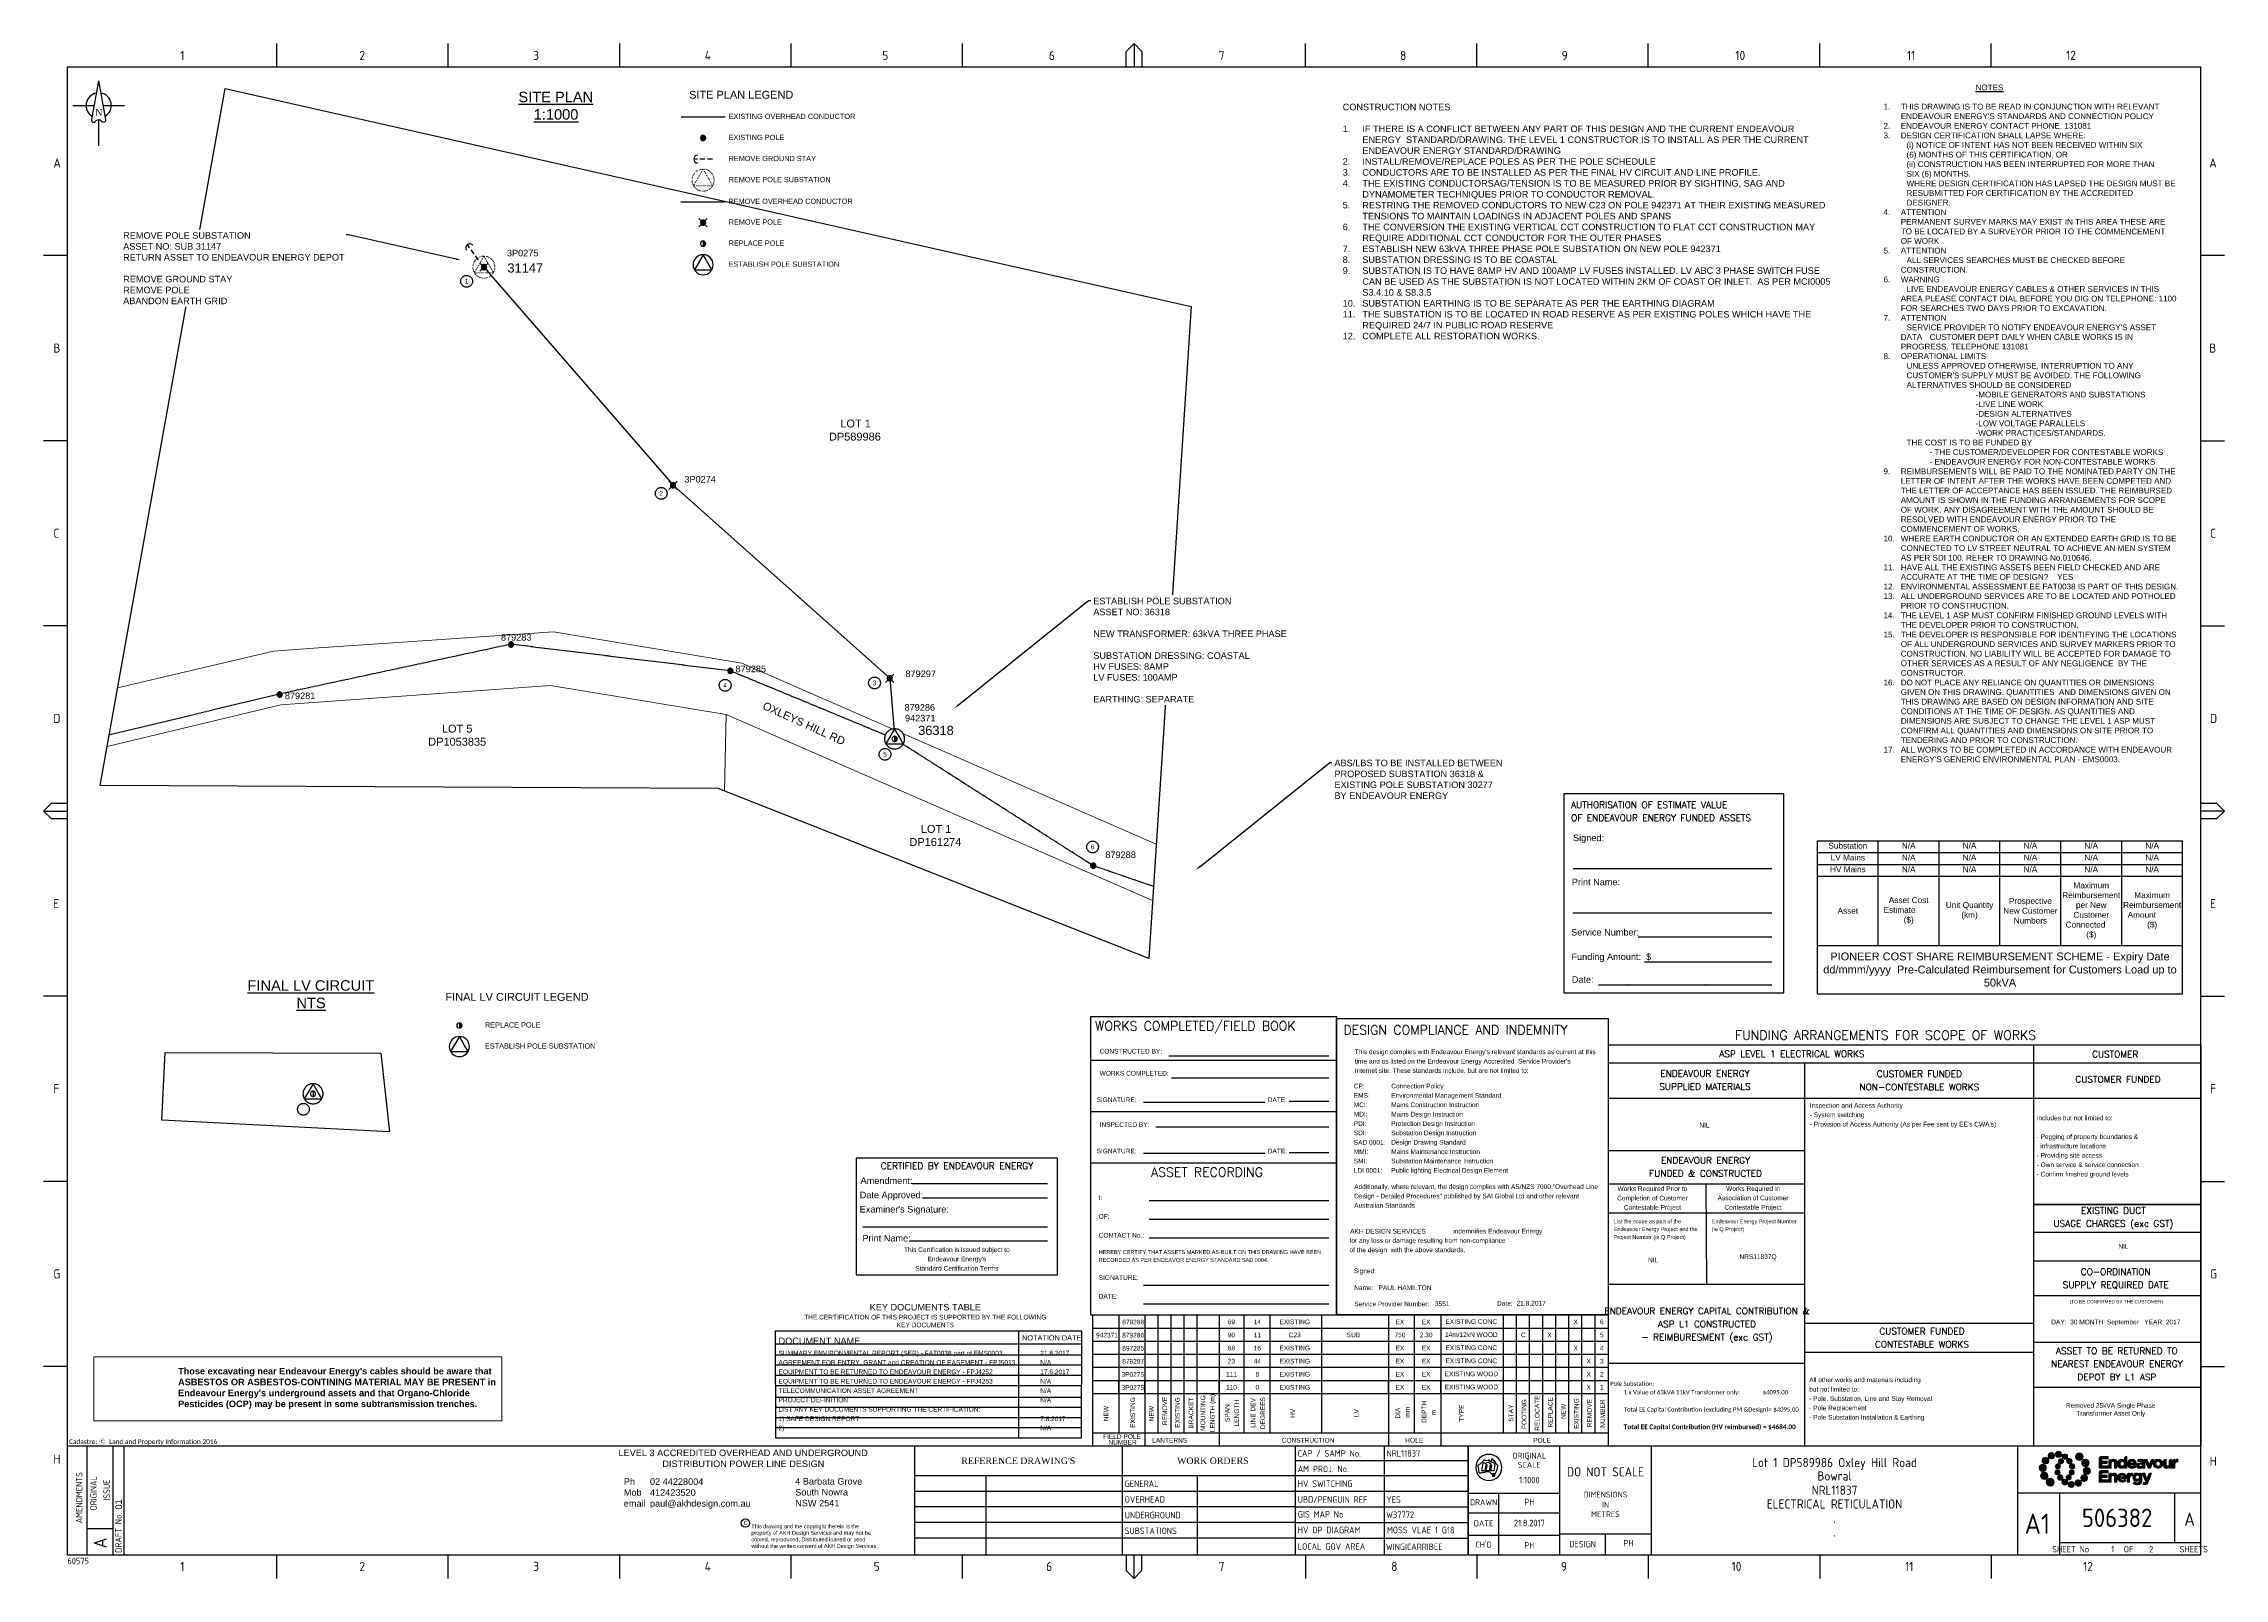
# Paper-space layout 'Retic1' of a CAD drawing. Header units: metres, sheet in millimetres. Extents: x -21 to 813, y -3 to 583.
# The model-space entities are those that its viewports show. They can reach past a viewport. Long polylines and large blocks are cut down to what shows.
import ezdxf
from ezdxf import colors
from ezdxf.entities.mleader import LeaderData, LeaderLine
from ezdxf.enums import TextEntityAlignment as Align
from ezdxf.math import Vec2, Vec3

# ---------------------------------------------------------------- set-up
doc = ezdxf.new("R2010")
doc.units = ezdxf.units.M
for name, pattern in [('Cable Exist OH', [1, 1, 0]), ('DASHED2', [9.525, 6.35, -3.175]), ('DOT', [0.25, 0, -0.25]), ('HIDDEN', [0.375, 0.25, -0.125]), ('HIDDEN2', [0.1875, 0.125, -0.0625])]:
    doc.linetypes.add(name, pattern=pattern)
doc.layers.get('0').update_dxf_attribs({"color": 6})
for name, color, linetype in [('_User Miscellaneous1', 7, 'Continuous'), ('_User Miscellaneous2', 7, 'Continuous'), ('Mains_HV_MOD', 3, 'Continuous'), ('Mains_LV_EXT', 7, 'Continuous'), ('Notes', 7, 'Continuous'), ('Notes_LV_MISC', 7, 'Continuous'), ('Notes_SP_MISC', 7, 'Continuous'), ('Notes_SP_NEW', 2, 'Continuous'), ('OH_Details_SP_MISC', 7, 'Continuous'), ('Sub_SP_TR_HV_LV_SL_LS_EXT', 7, 'Continuous'), ('Sub_SP_TR_HV_LV_SL_LS_NEW', 2, 'Continuous'), ('SupportsOH_SP_MISC', 7, 'Continuous'), ('SupportsOH_SP_TR_HV_LV_SL_EXT', 7, 'Continuous'), ('SupportsOH_SP_TR_HV_LV_SL_MOD', 3, 'Continuous'), ('SupportsOH_SP_TR_HV_LV_SL_NEW', 2, 'Continuous'), ('SupportsUG_SP_EXT', 7, 'Continuous'), ('SupportsUG_SP_LV_EXT', 7, 'Continuous')]:
    doc.layers.add(name, color=color, linetype=linetype)
doc.layers.add('Cadastre Land Parcels_SP_EXT', color=9, linetype='Continuous', lineweight=5)
doc.layers.add('Cadastre Other Property_SP_EXT', color=9, linetype='HIDDEN', lineweight=5)
doc.layers.add('Viewports', color=6, linetype='Continuous', plot=False)
doc.styles.add('AGI32-Arial-Bold', font='arialbd.ttf')
doc.styles.add('Elec', font='romand__.ttf')
doc.styles.add('iecARIAL', font='arial.ttf', dxfattribs={"height": 2})
doc.styles.add('iecISOCP', font='isocp.shx')
doc.styles.add('iecNAME', font='times.ttf')
doc.styles.add('iecTimesNewRoman', font='times.ttf')
doc.styles.add('POLE_LABEL', font='arial.ttf')
doc.styles.get("Standard").update_dxf_attribs({"font": 'arial.ttf'})
doc.linetypes.add('Cable Rem', pattern='A,6.5,-0.001,["X",Standard,S=2.5,R=0,X=0,Y=-1.27],-0.001', length=6.502)

# ---------------------------------------------------------------- blocks, each defined once
blk = doc.blocks.new('NorthPnt 11(NP11)')
for p, q in [((-19.7, 0), (-3.5, 0)), ((-0.1, -10.9), (-0.1, -30.8)), ((3.3, 0), (19.7, 0))]:
    blk.add_line(p, q)
for points in [[(-0.1, 18.8), (-5.4, -10.7, 0.877048), (-2.3, -11.9, -0.1543), (-0.1, -10.9, 0.090511)], [(-0.1, 18.8), (5.3, -10.7, -0.877048), (2.1, -11.9, 0.1543), (-0.1, -10.9, -0.090511)]]:
    blk.add_lwpolyline(points, format="xyb")
for start, end in [(100.5988, 238.8643), (300.0994, 80.4374)]:
    blk.add_arc((0, 0), 9.64, start, end)
at = {"color": 7, "style": 'iecNAME'}
blk.add_text('N', height=5.02, dxfattribs=at).set_placement((-2.6, -7.8))
blk = doc.blocks.new('A$C30A46249')
at = {"color": 7, "lineweight": -3, "insert": (6.92, 4.97), "char_height": 1.79, "attachment_point": 7, "line_spacing_factor": 1.2}
blk.add_mtext('{\\fCalibri|b0|i0|c0|p34;\\C256;Cadastre: \\fMS Gothic|b0|i0|c128|p49;\\C250;\\c2236962;Ⓒ\\fMS Gothic|b0|i0|c0|p49; \\fCalibri|b0|i0|c0|p34;\\C256;Land and Property Information 2016}', dxfattribs=at)
blk = doc.blocks.new('EE_LOGO')
h = blk.add_hatch(color=7)
edge = h.paths.add_edge_path()
edge.add_spline(control_points=[(-25.34, 1.94), (-26.08, 1.98), (-26.72, 1.41), (-26.77, 0.66), (-26.81, -0.09), (-26.24, -0.72), (-25.49, -0.77), (-24.74, -0.81), (-24.1, -0.24), (-24.06, 0.51), (-24.02, 1.25), (-24.59, 1.89), (-25.34, 1.94)], knot_values=[0, 0, 0, 0, 1, 1, 1, 2, 2, 2, 3, 3, 3, 4, 4, 4, 4], degree=3, periodic=0)
h = blk.add_hatch(color=7)
edge = h.paths.add_edge_path()
edge.add_spline(control_points=[(-23.73, 4.46), (-24.34, 4.81), (-25.13, 4.61), (-25.49, 3.99), (-25.85, 3.38), (-25.64, 2.59), (-25.03, 2.23), (-24.41, 1.87), (-23.63, 2.08), (-23.27, 2.69), (-22.91, 3.31), (-23.12, 4.1), (-23.73, 4.46)], knot_values=[0, 0, 0, 0, 1, 1, 1, 2, 2, 2, 3, 3, 3, 4, 4, 4, 4], degree=3, periodic=0)
h = blk.add_hatch(color=7)
edge = h.paths.add_edge_path()
edge.add_spline(control_points=[(-21.12, 5.87), (-21.48, 6.44), (-22.24, 6.61), (-22.81, 6.24), (-23.37, 5.88), (-23.54, 5.12), (-23.17, 4.55), (-22.81, 3.98), (-22.05, 3.82), (-21.48, 4.19), (-20.92, 4.55), (-20.75, 5.31), (-21.12, 5.87)], knot_values=[0, 0, 0, 0, 1, 1, 1, 2, 2, 2, 3, 3, 3, 4, 4, 4, 4], degree=3, periodic=0)
h = blk.add_hatch(color=7)
edge = h.paths.add_edge_path()
edge.add_spline(control_points=[(-19.43, 2.06), (-19.94, 2.17), (-20.44, 1.84), (-20.55, 1.33), (-20.66, 0.82), (-20.34, 0.32), (-19.83, 0.21), (-19.32, 0.1), (-18.81, 0.42), (-18.71, 0.93), (-18.59, 1.44), (-18.92, 1.95), (-19.43, 2.06)], knot_values=[0, 0, 0, 0, 1, 1, 1, 2, 2, 2, 3, 3, 3, 4, 4, 4, 4], degree=3, periodic=0)
h = blk.add_hatch(color=7)
edge = h.paths.add_edge_path()
edge.add_spline(control_points=[(-18.27, 5.87), (-18.34, 6.5), (-18.91, 6.97), (-19.54, 6.9), (-20.18, 6.84), (-20.65, 6.27), (-20.58, 5.63), (-20.52, 4.99), (-19.95, 4.53), (-19.31, 4.59), (-18.67, 4.66), (-18.21, 5.23), (-18.27, 5.87)], knot_values=[0, 0, 0, 0, 1, 1, 1, 2, 2, 2, 3, 3, 3, 4, 4, 4, 4], degree=3, periodic=0)
h = blk.add_hatch(color=7)
edge = h.paths.add_edge_path()
edge.add_spline(control_points=[(-15.91, 4.86), (-15.91, 4.26), (-16.4, 3.77), (-17, 3.77), (-17.6, 3.77), (-18.08, 4.26), (-18.08, 4.86), (-18.08, 5.46), (-17.6, 5.95), (-17, 5.95), (-16.4, 5.95), (-15.91, 5.46), (-15.91, 4.86)], knot_values=[0, 0, 0, 0, 1, 1, 1, 2, 2, 2, 3, 3, 3, 4, 4, 4, 4], degree=3, periodic=0)
edge = h.paths.add_edge_path()
edge.add_spline(control_points=[(-18.29, 3.97), (-18.8, 4.08), (-19.3, 3.76), (-19.41, 3.25), (-19.52, 2.74), (-19.2, 2.23), (-18.69, 2.12), (-18.18, 2.01), (-17.67, 2.33), (-17.56, 2.84), (-17.45, 3.35), (-17.78, 3.86), (-18.29, 3.97)], knot_values=[0, 0, 0, 0, 1, 1, 1, 2, 2, 2, 3, 3, 3, 4, 4, 4, 4], degree=3, periodic=0)
h = blk.add_hatch(color=7)
edge = h.paths.add_edge_path()
edge.add_spline(control_points=[(-14.59, 2.36), (-14.16, 2.75), (-14.12, 3.41), (-14.51, 3.84), (-14.89, 4.27), (-15.55, 4.31), (-15.99, 3.93), (-16.42, 3.54), (-16.46, 2.88), (-16.07, 2.45), (-15.69, 2.01), (-15.02, 1.98), (-14.59, 2.36)], knot_values=[0, 0, 0, 0, 1, 1, 1, 2, 2, 2, 3, 3, 3, 4, 4, 4, 4], degree=3, periodic=0)
edge = h.paths.add_edge_path()
edge.add_spline(control_points=[(-15.91, 4.86), (-15.91, 4.26), (-16.4, 3.77), (-17, 3.77), (-17.6, 3.77), (-18.08, 4.26), (-18.08, 4.86), (-18.08, 5.46), (-17.6, 5.95), (-17, 5.95), (-16.4, 5.95), (-15.91, 5.46), (-15.91, 4.86)], knot_values=[0, 0, 0, 0, 1, 1, 1, 2, 2, 2, 3, 3, 3, 4, 4, 4, 4], degree=3, periodic=0)
h = blk.add_hatch(color=7)
edge = h.paths.add_edge_path()
edge.add_spline(control_points=[(-15.91, 4.86), (-15.91, 4.26), (-16.4, 3.77), (-17, 3.77), (-17.6, 3.77), (-18.08, 4.26), (-18.08, 4.86), (-18.08, 5.46), (-17.6, 5.95), (-17, 5.95), (-16.4, 5.95), (-15.91, 5.46), (-15.91, 4.86)], knot_values=[0, 0, 0, 0, 1, 1, 1, 2, 2, 2, 3, 3, 3, 4, 4, 4, 4], degree=3, periodic=0)
edge = h.paths.add_edge_path(flags=16)
edge.add_spline(control_points=[(-15.91, 4.86), (-15.91, 4.26), (-16.4, 3.77), (-17, 3.77), (-17.6, 3.77), (-18.08, 4.26), (-18.08, 4.86), (-18.08, 5.46), (-17.6, 5.95), (-17, 5.95), (-16.4, 5.95), (-15.91, 5.46), (-15.91, 4.86)], knot_values=[0, 0, 0, 0, 1, 1, 1, 2, 2, 2, 3, 3, 3, 4, 4, 4, 4], degree=3, periodic=0)
h = blk.add_hatch(color=7)
edge = h.paths.add_edge_path()
edge.add_spline(control_points=[(-13.94, 0.18), (-13.41, 0.32), (-13.09, 0.87), (-13.23, 1.4), (-13.37, 1.93), (-13.92, 2.25), (-14.45, 2.11), (-14.98, 1.97), (-15.3, 1.42), (-15.16, 0.89), (-15.02, 0.36), (-14.47, 0.04), (-13.94, 0.18)], knot_values=[0, 0, 0, 0, 1, 1, 1, 2, 2, 2, 3, 3, 3, 4, 4, 4, 4], degree=3, periodic=0)
h = blk.add_hatch(color=7)
edge = h.paths.add_edge_path()
edge.add_spline(control_points=[(-9.93, 4.86), (-9.93, 4.03), (-10.61, 3.35), (-11.44, 3.35), (-12.28, 3.35), (-12.95, 4.03), (-12.95, 4.86), (-12.95, 5.69), (-12.28, 6.37), (-11.44, 6.37), (-10.61, 6.37), (-9.93, 5.69), (-9.93, 4.86)], knot_values=[0, 0, 0, 0, 1, 1, 1, 2, 2, 2, 3, 3, 3, 4, 4, 4, 4], degree=3, periodic=0)
h = blk.add_hatch(color=7)
edge = h.paths.add_edge_path()
edge.add_spline(control_points=[(-8.55, 1.13), (-7.83, 1.45), (-7.5, 2.29), (-7.82, 3.01), (-8.14, 3.73), (-8.98, 4.06), (-9.7, 3.74), (-10.42, 3.42), (-10.75, 2.58), (-10.43, 1.86), (-10.11, 1.14), (-9.27, 0.81), (-8.55, 1.13)], knot_values=[0, 0, 0, 0, 1, 1, 1, 2, 2, 2, 3, 3, 3, 4, 4, 4, 4], degree=3, periodic=0)
h = blk.add_hatch(color=7)
edge = h.paths.add_edge_path()
edge.add_spline(control_points=[(-8.66, -1.92), (-7.91, -1.96), (-7.27, -1.39), (-7.23, -0.64), (-7.19, 0.1), (-7.76, 0.74), (-8.51, 0.78), (-9.25, 0.83), (-9.89, 0.26), (-9.94, -0.49), (-9.98, -1.24), (-9.41, -1.88), (-8.66, -1.92)], knot_values=[0, 0, 0, 0, 1, 1, 1, 2, 2, 2, 3, 3, 3, 4, 4, 4, 4], degree=3, periodic=0)
h = blk.add_hatch(color=7)
edge = h.paths.add_edge_path()
edge.add_spline(control_points=[(-3.85, 0.44), (-3.85, 0.44), (-3.85, 4.25), (-3.85, 4.3), (-3.85, 4.35), (-3.85, 4.86), (-3.29, 4.86), (-2.74, 4.86), (-0.49, 4.86), (-0.49, 4.86), (-0.49, 4.86), (-0.49, 4), (-0.49, 4), (-0.49, 4), (-2.89, 4), (-2.89, 4), (-2.89, 4), (-2.89, 3.1), (-2.89, 3.1), (-2.89, 3.1), (-0.8, 3.1), (-0.8, 3.1), (-0.8, 3.1), (-0.8, 2.23), (-0.8, 2.23), (-0.8, 2.23), (-2.89, 2.23), (-2.89, 2.23), (-2.89, 2.23), (-2.89, 1.31), (-2.89, 1.31), (-2.89, 1.31), (-0.49, 1.31), (-0.49, 1.31), (-0.49, 1.31), (-0.49, 0.44), (-0.49, 0.44), (-0.49, 0.44), (-3.85, 0.44), (-3.85, 0.44)], knot_values=[0, 0, 0, 0, 1, 1, 1, 2, 2, 2, 3, 3, 3, 4, 4, 4, 5, 5, 5, 6, 6, 6, 7, 7, 7, 8, 8, 8, 9, 9, 9, 10, 10, 10, 11, 11, 11, 12, 12, 12, 13, 13, 13, 13], degree=3, periodic=0)
h = blk.add_hatch(color=7)
edge = h.paths.add_edge_path()
edge.add_spline(control_points=[(1.94, 0.44), (1.94, 0.44), (1.94, 2.33), (1.94, 2.33), (1.94, 2.78), (1.73, 3.02), (1.36, 3.02), (1, 3.02), (0.76, 2.78), (0.76, 2.33), (0.76, 2.33), (0.76, 0.44), (0.76, 0.44), (0.76, 0.44), (-0.2, 0.44), (-0.2, 0.44), (-0.2, 0.44), (-0.2, 3.21), (-0.2, 3.27), (-0.2, 3.33), (-0.2, 3.82), (0.36, 3.82), (0.76, 3.82), (0.76, 3.82), (0.76, 3.82), (0.76, 3.82), (0.76, 3.35), (0.76, 3.35), (0.98, 3.63), (1.27, 3.89), (1.75, 3.89), (2.48, 3.89), (2.9, 3.41), (2.9, 2.63), (2.9, 2.63), (2.9, 0.44), (2.9, 0.44), (2.9, 0.44), (1.94, 0.44), (1.94, 0.44)], knot_values=[0, 0, 0, 0, 1, 1, 1, 2, 2, 2, 3, 3, 3, 4, 4, 4, 5, 5, 5, 6, 6, 6, 7, 7, 7, 8, 8, 8, 9, 9, 9, 10, 10, 10, 11, 11, 11, 12, 12, 12, 13, 13, 13, 13], degree=3, periodic=0)
h = blk.add_hatch(color=7)
edge = h.paths.add_edge_path(flags=16)
edge.add_spline(control_points=[(5.8, 2.13), (5.8, 2.69), (5.43, 3.07), (4.98, 3.07), (4.53, 3.07), (4.15, 2.7), (4.15, 2.13), (4.15, 2.13), (4.15, 2.12), (4.15, 2.12), (4.15, 1.56), (4.53, 1.19), (4.98, 1.19), (5.43, 1.19), (5.8, 1.56), (5.8, 2.12), (5.8, 2.12), (5.8, 2.13), (5.8, 2.13)], knot_values=[0, 0, 0, 0, 1, 1, 1, 2, 2, 2, 3, 3, 3, 4, 4, 4, 5, 5, 5, 6, 6, 6, 6], degree=3, periodic=0)
edge = h.paths.add_edge_path()
edge.add_spline(control_points=[(5.79, 0.44), (5.79, 0.44), (5.79, 0.92), (5.79, 0.92), (5.55, 0.6), (5.23, 0.37), (4.73, 0.37), (3.94, 0.37), (3.19, 0.99), (3.19, 2.12), (3.19, 2.12), (3.19, 2.13), (3.19, 2.13), (3.19, 3.26), (3.93, 3.88), (4.73, 3.88), (5.24, 3.88), (5.56, 3.65), (5.79, 3.38), (5.79, 3.38), (5.79, 4.27), (5.79, 4.3), (5.79, 4.34), (5.79, 4.86), (6.34, 4.86), (6.73, 4.86), (6.75, 4.86), (6.75, 4.86), (6.75, 4.86), (6.75, 0.44), (6.75, 0.44), (6.75, 0.44), (5.79, 0.44), (5.79, 0.44)], knot_values=[0, 0, 0, 0, 1, 1, 1, 2, 2, 2, 3, 3, 3, 4, 4, 4, 5, 5, 5, 6, 6, 6, 7, 7, 7, 8, 8, 8, 9, 9, 9, 10, 10, 10, 11, 11, 11, 11], degree=3, periodic=0)
h = blk.add_hatch(color=7)
edge = h.paths.add_edge_path()
edge.add_spline(control_points=[(8.69, 3.89), (7.7, 3.89), (7.01, 3.09), (7.01, 2.13), (7.01, 2.13), (7.01, 2.12), (7.01, 2.12), (7.01, 1.08), (7.77, 0.37), (8.78, 0.37), (9.39, 0.37), (9.85, 0.61), (10.16, 1), (10.16, 1), (9.62, 1.48), (9.62, 1.48), (9.35, 1.24), (9.12, 1.14), (8.79, 1.14), (8.33, 1.13), (8, 1.49), (7.95, 1.86), (7.91, 2.18), (7.93, 2.29), (7.95, 2.43), (8.02, 2.85), (8.29, 3.12), (8.69, 3.12), (9.09, 3.12), (9.34, 2.83), (9.4, 2.4), (9.4, 2.4), (8.14, 2.4), (8.14, 2.4), (8.14, 2.4), (8.12, 1.8), (8.64, 1.8), (9.17, 1.8), (10.32, 1.8), (10.32, 1.8), (10.33, 1.89), (10.34, 1.95), (10.34, 2.04), (10.34, 2.04), (10.34, 2.05), (10.34, 2.05), (10.34, 3.01), (9.82, 3.89), (8.69, 3.89)], knot_values=[0, 0, 0, 0, 1, 1, 1, 2, 2, 2, 3, 3, 3, 4, 4, 4, 5, 5, 5, 6, 6, 6, 7, 7, 7, 8, 8, 8, 9, 9, 9, 10, 10, 10, 11, 11, 11, 12, 12, 12, 13, 13, 13, 14, 14, 14, 15, 15, 15, 16, 16, 16, 16], degree=3, periodic=0)
h = blk.add_hatch(color=7)
edge = h.paths.add_edge_path(flags=16)
edge.add_spline(control_points=[(12.69, 1.8), (12.53, 1.88), (12.31, 1.93), (12.08, 1.93), (11.67, 1.93), (11.42, 1.77), (11.42, 1.46), (11.42, 1.46), (11.42, 1.45), (11.42, 1.45), (11.42, 1.19), (11.63, 1.04), (11.94, 1.04), (12.39, 1.04), (12.69, 1.29), (12.69, 1.63), (12.69, 1.63), (12.69, 1.8), (12.69, 1.8)], knot_values=[0, 0, 0, 0, 1, 1, 1, 2, 2, 2, 3, 3, 3, 4, 4, 4, 5, 5, 5, 6, 6, 6, 6], degree=3, periodic=0)
edge = h.paths.add_edge_path()
edge.add_spline(control_points=[(12.67, 0.44), (12.67, 0.44), (12.67, 0.81), (12.67, 0.81), (12.44, 0.55), (12.12, 0.38), (11.65, 0.38), (11.01, 0.38), (10.49, 0.74), (10.49, 1.41), (10.49, 1.41), (10.49, 1.42), (10.49, 1.42), (10.49, 2.16), (11.05, 2.5), (11.85, 2.5), (12.19, 2.5), (12.44, 2.45), (12.68, 2.37), (12.68, 2.37), (12.68, 2.42), (12.68, 2.42), (12.68, 2.82), (12.43, 3.07), (11.95, 3.07), (11.59, 3.07), (11.33, 3), (11.02, 2.89), (11.02, 2.89), (10.78, 3.62), (10.78, 3.62), (11.15, 3.78), (11.52, 3.89), (12.09, 3.89), (13.14, 3.89), (13.6, 3.35), (13.6, 2.43), (13.6, 2.43), (13.6, 0.44), (13.6, 0.44), (13.6, 0.44), (12.67, 0.44), (12.67, 0.44)], knot_values=[0, 0, 0, 0, 1, 1, 1, 2, 2, 2, 3, 3, 3, 4, 4, 4, 5, 5, 5, 6, 6, 6, 7, 7, 7, 8, 8, 8, 9, 9, 9, 10, 10, 10, 11, 11, 11, 12, 12, 12, 13, 13, 13, 14, 14, 14, 14], degree=3, periodic=0)
h = blk.add_hatch(color=7)
edge = h.paths.add_edge_path()
edge.add_spline(control_points=[(15.71, 0.44), (15.71, 0.44), (14.84, 0.44), (14.84, 0.44), (14.84, 0.44), (13.51, 3.83), (13.51, 3.83), (13.51, 3.83), (14.53, 3.83), (14.53, 3.83), (14.53, 3.83), (15.28, 1.58), (15.28, 1.58), (15.28, 1.58), (15.86, 3.3), (15.86, 3.3), (15.86, 3.3), (16.02, 3.83), (16.4, 3.83), (16.78, 3.83), (17.04, 3.83), (17.04, 3.83), (17.04, 3.83), (15.71, 0.44), (15.71, 0.44)], knot_values=[0, 0, 0, 0, 1, 1, 1, 2, 2, 2, 3, 3, 3, 4, 4, 4, 5, 5, 5, 6, 6, 6, 7, 7, 7, 8, 8, 8, 8], degree=3, periodic=0)
h = blk.add_hatch(color=7)
edge = h.paths.add_edge_path(flags=16)
edge.add_spline(control_points=[(19.52, 2.16), (19.52, 2.66), (19.16, 3.09), (18.63, 3.09), (18.08, 3.09), (17.75, 2.67), (17.75, 2.17), (17.75, 2.17), (17.75, 2.16), (17.75, 2.16), (17.75, 1.66), (18.11, 1.22), (18.64, 1.22), (19.19, 1.22), (19.52, 1.65), (19.52, 2.15), (19.52, 2.15), (19.52, 2.16), (19.52, 2.16)], knot_values=[0, 0, 0, 0, 1, 1, 1, 2, 2, 2, 3, 3, 3, 4, 4, 4, 5, 5, 5, 6, 6, 6, 6], degree=3, periodic=0)
edge = h.paths.add_edge_path()
edge.add_spline(control_points=[(18.63, 0.4), (17.58, 0.4), (16.8, 1.17), (16.8, 2.15), (16.8, 2.15), (16.8, 2.16), (16.8, 2.16), (16.8, 3.13), (17.59, 3.92), (18.64, 3.92), (19.69, 3.92), (20.46, 3.14), (20.46, 2.17), (20.46, 2.17), (20.46, 2.16), (20.46, 2.16), (20.46, 1.19), (19.68, 0.4), (18.63, 0.4)], knot_values=[0, 0, 0, 0, 1, 1, 1, 2, 2, 2, 3, 3, 3, 4, 4, 4, 5, 5, 5, 6, 6, 6, 6], degree=3, periodic=0)
h = blk.add_hatch(color=7)
edge = h.paths.add_edge_path()
edge.add_spline(control_points=[(22.86, 0.44), (22.86, 0.44), (22.86, 0.92), (22.86, 0.92), (22.64, 0.64), (22.36, 0.38), (21.87, 0.38), (21.15, 0.38), (20.72, 0.86), (20.72, 1.63), (20.72, 1.63), (20.72, 3.22), (20.72, 3.27), (20.72, 3.32), (20.72, 3.82), (21.28, 3.82), (21.68, 3.82), (21.68, 3.82), (21.68, 3.82), (21.68, 3.82), (21.68, 1.94), (21.68, 1.94), (21.68, 1.48), (21.9, 1.25), (22.26, 1.25), (22.63, 1.25), (22.86, 1.48), (22.86, 1.94), (22.86, 1.94), (22.86, 3.2), (22.86, 3.27), (22.86, 3.34), (22.87, 3.82), (23.42, 3.82), (23.82, 3.82), (23.82, 3.82), (23.82, 3.82), (23.82, 3.82), (23.82, 0.44), (23.82, 0.44), (23.82, 0.44), (22.86, 0.44), (22.86, 0.44)], knot_values=[0, 0, 0, 0, 1, 1, 1, 2, 2, 2, 3, 3, 3, 4, 4, 4, 5, 5, 5, 6, 6, 6, 7, 7, 7, 8, 8, 8, 9, 9, 9, 10, 10, 10, 11, 11, 11, 12, 12, 12, 13, 13, 13, 14, 14, 14, 14], degree=3, periodic=0)
h = blk.add_hatch(color=7)
edge = h.paths.add_edge_path()
edge.add_spline(control_points=[(26.09, 2.88), (25.46, 2.88), (25.06, 2.5), (25.06, 1.69), (25.06, 1.69), (25.06, 0.44), (25.06, 0.44), (25.06, 0.44), (24.1, 0.44), (24.1, 0.44), (24.1, 0.44), (24.1, 3.24), (24.1, 3.27), (24.1, 3.3), (24.1, 3.83), (24.66, 3.83), (25.22, 3.83), (25.06, 3.83), (25.06, 3.83), (25.06, 3.83), (25.06, 3.14), (25.06, 3.14), (25.26, 3.61), (25.58, 3.91), (26.14, 3.89), (26.14, 3.89), (26.14, 2.88), (26.14, 2.88), (26.14, 2.88), (26.09, 2.88), (26.09, 2.88)], knot_values=[0, 0, 0, 0, 1, 1, 1, 2, 2, 2, 3, 3, 3, 4, 4, 4, 5, 5, 5, 6, 6, 6, 7, 7, 7, 8, 8, 8, 9, 9, 9, 10, 10, 10, 10], degree=3, periodic=0)
h = blk.add_hatch(color=7)
edge = h.paths.add_edge_path()
edge.add_spline(control_points=[(-25.45, -1.11), (-26.17, -1.43), (-26.5, -2.27), (-26.18, -2.99), (-25.86, -3.71), (-25.02, -4.04), (-24.3, -3.72), (-23.58, -3.4), (-23.25, -2.56), (-23.57, -1.84), (-23.88, -1.12), (-24.72, -0.79), (-25.45, -1.11)], knot_values=[0, 0, 0, 0, 1, 1, 1, 2, 2, 2, 3, 3, 3, 4, 4, 4, 4], degree=3, periodic=0)
h = blk.add_hatch(color=7)
edge = h.paths.add_edge_path()
edge.add_spline(control_points=[(-24.06, -4.84), (-24.06, -4.01), (-23.39, -3.33), (-22.55, -3.33), (-21.72, -3.33), (-21.04, -4.01), (-21.04, -4.84), (-21.04, -5.68), (-21.72, -6.35), (-22.55, -6.35), (-23.39, -6.35), (-24.06, -5.68), (-24.06, -4.84)], knot_values=[0, 0, 0, 0, 1, 1, 1, 2, 2, 2, 3, 3, 3, 4, 4, 4, 4], degree=3, periodic=0)
h = blk.add_hatch(color=7)
edge = h.paths.add_edge_path()
edge.add_spline(control_points=[(-20.06, -0.16), (-20.59, -0.3), (-20.9, -0.85), (-20.76, -1.38), (-20.63, -1.91), (-20.08, -2.23), (-19.55, -2.09), (-19.02, -1.95), (-18.7, -1.4), (-18.84, -0.87), (-18.98, -0.34), (-19.52, -0.02), (-20.06, -0.16)], knot_values=[0, 0, 0, 0, 1, 1, 1, 2, 2, 2, 3, 3, 3, 4, 4, 4, 4], degree=3, periodic=0)
h = blk.add_hatch(color=7)
edge = h.paths.add_edge_path()
edge.add_spline(control_points=[(-19.41, -2.34), (-19.84, -2.73), (-19.88, -3.39), (-19.49, -3.82), (-19.1, -4.26), (-18.44, -4.29), (-18.01, -3.91), (-17.58, -3.52), (-17.54, -2.86), (-17.93, -2.43), (-18.31, -2), (-18.97, -1.96), (-19.41, -2.34)], knot_values=[0, 0, 0, 0, 1, 1, 1, 2, 2, 2, 3, 3, 3, 4, 4, 4, 4], degree=3, periodic=0)
h = blk.add_hatch(color=7)
edge = h.paths.add_edge_path()
edge.add_spline(control_points=[(-18.08, -4.84), (-18.08, -4.24), (-17.6, -3.76), (-17, -3.76), (-16.4, -3.76), (-15.91, -4.24), (-15.91, -4.84), (-15.91, -5.44), (-16.4, -5.93), (-17, -5.93), (-17.6, -5.93), (-18.08, -5.44), (-18.08, -4.84)], knot_values=[0, 0, 0, 0, 1, 1, 1, 2, 2, 2, 3, 3, 3, 4, 4, 4, 4], degree=3, periodic=0)
h = blk.add_hatch(color=7)
edge = h.paths.add_edge_path()
edge.add_spline(control_points=[(-15.71, -3.95), (-15.2, -4.06), (-14.69, -3.74), (-14.58, -3.23), (-14.47, -2.72), (-14.8, -2.21), (-15.31, -2.1), (-15.82, -1.99), (-16.32, -2.32), (-16.43, -2.83), (-16.54, -3.34), (-16.22, -3.84), (-15.71, -3.95)], knot_values=[0, 0, 0, 0, 1, 1, 1, 2, 2, 2, 3, 3, 3, 4, 4, 4, 4], degree=3, periodic=0)
h = blk.add_hatch(color=7)
edge = h.paths.add_edge_path()
edge.add_spline(control_points=[(-15.72, -5.85), (-15.66, -6.49), (-15.09, -6.95), (-14.45, -6.89), (-13.81, -6.82), (-13.35, -6.25), (-13.41, -5.62), (-13.48, -4.98), (-14.05, -4.51), (-14.68, -4.58), (-15.33, -4.64), (-15.79, -5.21), (-15.72, -5.85)], knot_values=[0, 0, 0, 0, 1, 1, 1, 2, 2, 2, 3, 3, 3, 4, 4, 4, 4], degree=3, periodic=0)
h = blk.add_hatch(color=7)
edge = h.paths.add_edge_path()
edge.add_spline(control_points=[(-14.57, -2.04), (-14.06, -2.15), (-13.55, -1.83), (-13.44, -1.32), (-13.33, -0.81), (-13.66, -0.3), (-14.17, -0.19), (-14.68, -0.08), (-15.18, -0.4), (-15.29, -0.92), (-15.4, -1.43), (-15.08, -1.93), (-14.57, -2.04)], knot_values=[0, 0, 0, 0, 1, 1, 1, 2, 2, 2, 3, 3, 3, 4, 4, 4, 4], degree=3, periodic=0)
h = blk.add_hatch(color=7)
edge = h.paths.add_edge_path()
edge.add_spline(control_points=[(-12.88, -5.86), (-12.52, -6.43), (-11.76, -6.59), (-11.19, -6.23), (-10.62, -5.86), (-10.46, -5.1), (-10.82, -4.53), (-11.19, -3.97), (-11.95, -3.8), (-12.51, -4.17), (-13.08, -4.53), (-13.25, -5.29), (-12.88, -5.86)], knot_values=[0, 0, 0, 0, 1, 1, 1, 2, 2, 2, 3, 3, 3, 4, 4, 4, 4], degree=3, periodic=0)
h = blk.add_hatch(color=7)
edge = h.paths.add_edge_path()
edge.add_spline(control_points=[(-10.27, -4.44), (-9.65, -4.79), (-8.86, -4.59), (-8.51, -3.97), (-8.15, -3.36), (-8.36, -2.57), (-8.97, -2.22), (-9.58, -1.86), (-10.37, -2.06), (-10.73, -2.68), (-11.09, -3.29), (-10.88, -4.08), (-10.27, -4.44)], knot_values=[0, 0, 0, 0, 1, 1, 1, 2, 2, 2, 3, 3, 3, 4, 4, 4, 4], degree=3, periodic=0)
h = blk.add_hatch(color=7)
edge = h.paths.add_edge_path()
edge.add_spline(control_points=[(-3.85, -4.84), (-3.85, -4.84), (-3.85, -1.03), (-3.85, -0.98), (-3.85, -0.94), (-3.85, -0.42), (-3.29, -0.42), (-2.74, -0.42), (-0.49, -0.42), (-0.49, -0.42), (-0.49, -0.42), (-0.49, -1.29), (-0.49, -1.29), (-0.49, -1.29), (-2.89, -1.29), (-2.89, -1.29), (-2.89, -1.29), (-2.89, -2.19), (-2.89, -2.19), (-2.89, -2.19), (-0.8, -2.19), (-0.8, -2.19), (-0.8, -2.19), (-0.8, -3.05), (-0.8, -3.05), (-0.8, -3.05), (-2.89, -3.05), (-2.89, -3.05), (-2.89, -3.05), (-2.89, -3.98), (-2.89, -3.98), (-2.89, -3.98), (-0.49, -3.98), (-0.49, -3.98), (-0.49, -3.98), (-0.49, -4.84), (-0.49, -4.84), (-0.49, -4.84), (-3.85, -4.84), (-3.85, -4.84)], knot_values=[0, 0, 0, 0, 1, 1, 1, 2, 2, 2, 3, 3, 3, 4, 4, 4, 5, 5, 5, 6, 6, 6, 7, 7, 7, 8, 8, 8, 9, 9, 9, 10, 10, 10, 11, 11, 11, 12, 12, 12, 13, 13, 13, 13], degree=3, periodic=0)
h = blk.add_hatch(color=7)
edge = h.paths.add_edge_path()
edge.add_spline(control_points=[(1.94, -4.84), (1.94, -4.84), (1.94, -2.96), (1.94, -2.96), (1.94, -2.5), (1.73, -2.27), (1.36, -2.27), (1, -2.27), (0.76, -2.5), (0.76, -2.96), (0.76, -2.96), (0.76, -4.84), (0.76, -4.84), (0.76, -4.84), (-0.2, -4.84), (-0.2, -4.84), (-0.2, -4.84), (-0.2, -2.07), (-0.2, -2.01), (-0.2, -1.96), (-0.2, -1.46), (0.36, -1.46), (0.76, -1.46), (0.76, -1.46), (0.76, -1.46), (0.76, -1.46), (0.76, -1.94), (0.76, -1.94), (0.98, -1.65), (1.27, -1.4), (1.75, -1.4), (2.48, -1.4), (2.9, -1.88), (2.9, -2.65), (2.9, -2.65), (2.9, -4.84), (2.9, -4.84), (2.9, -4.84), (1.94, -4.84), (1.94, -4.84)], knot_values=[0, 0, 0, 0, 1, 1, 1, 2, 2, 2, 3, 3, 3, 4, 4, 4, 5, 5, 5, 6, 6, 6, 7, 7, 7, 8, 8, 8, 9, 9, 9, 10, 10, 10, 11, 11, 11, 12, 12, 12, 13, 13, 13, 13], degree=3, periodic=0)
h = blk.add_hatch(color=7)
edge = h.paths.add_edge_path()
edge.add_spline(control_points=[(4.87, -1.4), (3.88, -1.4), (3.19, -2.19), (3.19, -3.16), (3.19, -3.16), (3.19, -3.17), (3.19, -3.17), (3.19, -4.21), (3.94, -4.92), (4.96, -4.92), (5.57, -4.92), (6.03, -4.68), (6.34, -4.29), (6.34, -4.29), (5.79, -3.8), (5.79, -3.8), (5.53, -4.05), (5.29, -4.14), (4.97, -4.15), (4.51, -4.16), (4.18, -3.79), (4.13, -3.42), (4.09, -3.1), (4.11, -3), (4.13, -2.86), (4.2, -2.44), (4.47, -2.17), (4.87, -2.17), (5.27, -2.17), (5.52, -2.46), (5.58, -2.89), (5.58, -2.89), (4.32, -2.89), (4.32, -2.89), (4.32, -2.89), (4.29, -3.49), (4.82, -3.49), (5.35, -3.49), (6.5, -3.49), (6.5, -3.49), (6.51, -3.4), (6.51, -3.34), (6.51, -3.25), (6.51, -3.25), (6.51, -3.23), (6.51, -3.23), (6.51, -2.27), (6, -1.4), (4.87, -1.4)], knot_values=[0, 0, 0, 0, 1, 1, 1, 2, 2, 2, 3, 3, 3, 4, 4, 4, 5, 5, 5, 6, 6, 6, 7, 7, 7, 8, 8, 8, 9, 9, 9, 10, 10, 10, 11, 11, 11, 12, 12, 12, 13, 13, 13, 14, 14, 14, 15, 15, 15, 16, 16, 16, 16], degree=3, periodic=0)
h = blk.add_hatch(color=7)
edge = h.paths.add_edge_path()
edge.add_spline(control_points=[(8.77, -2.4), (8.13, -2.4), (7.74, -2.79), (7.74, -3.6), (7.74, -3.6), (7.74, -4.85), (7.74, -4.85), (7.74, -4.85), (6.78, -4.85), (6.78, -4.85), (6.78, -4.85), (6.78, -2.05), (6.78, -2.02), (6.78, -1.99), (6.77, -1.46), (7.33, -1.46), (7.74, -1.46), (7.74, -1.46), (7.74, -1.46), (7.74, -1.46), (7.74, -2.15), (7.74, -2.15), (7.93, -1.68), (8.25, -1.37), (8.82, -1.4), (8.82, -1.4), (8.82, -2.4), (8.82, -2.4), (8.82, -2.4), (8.77, -2.4), (8.77, -2.4)], knot_values=[0, 0, 0, 0, 1, 1, 1, 2, 2, 2, 3, 3, 3, 4, 4, 4, 5, 5, 5, 6, 6, 6, 7, 7, 7, 8, 8, 8, 9, 9, 9, 10, 10, 10, 10], degree=3, periodic=0)
h = blk.add_hatch(color=7)
edge = h.paths.add_edge_path(flags=16)
edge.add_spline(control_points=[(11.56, -2.97), (11.56, -2.51), (11.2, -2.19), (10.73, -2.19), (10.26, -2.19), (9.91, -2.51), (9.91, -2.97), (9.91, -2.97), (9.91, -2.99), (9.91, -2.99), (9.91, -3.45), (10.26, -3.77), (10.73, -3.77), (11.2, -3.77), (11.56, -3.45), (11.56, -2.99), (11.56, -2.99), (11.56, -2.97), (11.56, -2.97)], knot_values=[0, 0, 0, 0, 1, 1, 1, 2, 2, 2, 3, 3, 3, 4, 4, 4, 5, 5, 5, 6, 6, 6, 6], degree=3, periodic=0)
edge = h.paths.add_edge_path()
edge.add_spline(control_points=[(10.62, -5.87), (10.07, -5.87), (9.55, -5.74), (9.12, -5.51), (9.12, -5.51), (9.45, -4.79), (9.45, -4.79), (9.8, -4.99), (10.14, -5.1), (10.59, -5.1), (11.25, -5.1), (11.56, -4.79), (11.56, -4.18), (11.56, -4.18), (11.56, -4.02), (11.56, -4.02), (11.27, -4.36), (10.96, -4.57), (10.45, -4.57), (9.66, -4.57), (8.95, -3.99), (8.95, -2.99), (8.95, -2.99), (8.95, -2.97), (8.95, -2.97), (8.95, -1.96), (9.68, -1.4), (10.45, -1.4), (10.98, -1.4), (11.29, -1.62), (11.54, -1.9), (11.54, -1.9), (11.54, -1.46), (11.54, -1.46), (11.54, -1.46), (11.54, -1.46), (11.95, -1.46), (12.51, -1.46), (12.5, -2.02), (12.5, -2.02), (12.5, -2.02), (12.5, -4.08), (12.5, -4.08), (12.5, -5.36), (11.87, -5.87), (10.62, -5.87)], knot_values=[0, 0, 0, 0, 1, 1, 1, 2, 2, 2, 3, 3, 3, 4, 4, 4, 5, 5, 5, 6, 6, 6, 7, 7, 7, 8, 8, 8, 9, 9, 9, 10, 10, 10, 11, 11, 11, 12, 12, 12, 13, 13, 13, 14, 14, 14, 15, 15, 15, 15], degree=3, periodic=0)
h = blk.add_hatch(color=7)
edge = h.paths.add_edge_path()
edge.add_spline(control_points=[(14.84, -4.92), (14.58, -5.61), (14.31, -5.87), (13.73, -5.87), (13.38, -5.87), (13.13, -5.78), (12.88, -5.64), (12.88, -5.64), (13.2, -4.94), (13.2, -4.94), (13.33, -5.02), (13.49, -5.07), (13.61, -5.07), (13.78, -5.07), (13.86, -5.02), (13.95, -4.85), (13.95, -4.85), (12.62, -1.46), (12.62, -1.46), (12.62, -1.46), (13.64, -1.46), (13.64, -1.46), (13.64, -1.46), (14.41, -3.76), (14.41, -3.76), (14.41, -3.76), (14.97, -2.01), (14.97, -2.01), (14.97, -2.01), (15.14, -1.46), (15.5, -1.46), (15.86, -1.46), (16.14, -1.46), (16.14, -1.46), (16.14, -1.46), (14.84, -4.92), (14.84, -4.92)], knot_values=[0, 0, 0, 0, 1, 1, 1, 2, 2, 2, 3, 3, 3, 4, 4, 4, 5, 5, 5, 6, 6, 6, 7, 7, 7, 8, 8, 8, 9, 9, 9, 10, 10, 10, 11, 11, 11, 12, 12, 12, 12], degree=3, periodic=0)
at = {"color": 7, "lineweight": 0}
for points in [[(-15.08, 2.11), (-15.08, 2.11)], [(-18.92, -2.1), (-18.92, -2.1)]]:
    blk.add_lwpolyline(points, dxfattribs=at)
for points, knots in [([(-25.34, 1.94), (-26.08, 1.98), (-26.72, 1.41), (-26.77, 0.66), (-26.81, -0.09), (-26.24, -0.72), (-25.49, -0.77), (-24.74, -0.81), (-24.1, -0.24), (-24.06, 0.51), (-24.02, 1.25), (-24.59, 1.89), (-25.34, 1.94)], [0, 0, 0, 0, 1, 1, 1, 2, 2, 2, 3, 3, 3, 4, 4, 4, 4]), ([(-23.73, 4.46), (-24.34, 4.81), (-25.13, 4.61), (-25.49, 3.99), (-25.85, 3.38), (-25.64, 2.59), (-25.03, 2.23), (-24.41, 1.87), (-23.63, 2.08), (-23.27, 2.69), (-22.91, 3.31), (-23.12, 4.1), (-23.73, 4.46)], [0, 0, 0, 0, 1, 1, 1, 2, 2, 2, 3, 3, 3, 4, 4, 4, 4]), ([(-21.12, 5.87), (-21.48, 6.44), (-22.24, 6.61), (-22.81, 6.24), (-23.37, 5.88), (-23.54, 5.12), (-23.17, 4.55), (-22.81, 3.98), (-22.05, 3.82), (-21.48, 4.19), (-20.92, 4.55), (-20.75, 5.31), (-21.12, 5.87)], [0, 0, 0, 0, 1, 1, 1, 2, 2, 2, 3, 3, 3, 4, 4, 4, 4]), ([(-19.43, 2.06), (-19.94, 2.17), (-20.44, 1.84), (-20.55, 1.33), (-20.66, 0.82), (-20.34, 0.32), (-19.83, 0.21), (-19.32, 0.1), (-18.81, 0.42), (-18.71, 0.93), (-18.59, 1.44), (-18.92, 1.95), (-19.43, 2.06)], [0, 0, 0, 0, 1, 1, 1, 2, 2, 2, 3, 3, 3, 4, 4, 4, 4]), ([(-18.27, 5.87), (-18.34, 6.5), (-18.91, 6.97), (-19.54, 6.9), (-20.18, 6.84), (-20.65, 6.27), (-20.58, 5.63), (-20.52, 4.99), (-19.95, 4.53), (-19.31, 4.59), (-18.67, 4.66), (-18.21, 5.23), (-18.27, 5.87)], [0, 0, 0, 0, 1, 1, 1, 2, 2, 2, 3, 3, 3, 4, 4, 4, 4]), ([(-18.29, 3.97), (-18.8, 4.08), (-19.3, 3.76), (-19.41, 3.25), (-19.52, 2.74), (-19.2, 2.23), (-18.69, 2.12), (-18.18, 2.01), (-17.67, 2.33), (-17.56, 2.84), (-17.45, 3.35), (-17.78, 3.86), (-18.29, 3.97)], [0, 0, 0, 0, 1, 1, 1, 2, 2, 2, 3, 3, 3, 4, 4, 4, 4]), ([(-15.91, 4.86), (-15.91, 4.26), (-16.4, 3.77), (-17, 3.77), (-17.6, 3.77), (-18.08, 4.26), (-18.08, 4.86), (-18.08, 5.46), (-17.6, 5.95), (-17, 5.95), (-16.4, 5.95), (-15.91, 5.46), (-15.91, 4.86)], [0, 0, 0, 0, 1, 1, 1, 2, 2, 2, 3, 3, 3, 4, 4, 4, 4]), ([(-15.91, 4.86), (-15.91, 4.26), (-16.4, 3.77), (-17, 3.77), (-17.6, 3.77), (-18.08, 4.26), (-18.08, 4.86), (-18.08, 5.46), (-17.6, 5.95), (-17, 5.95), (-16.4, 5.95), (-15.91, 5.46), (-15.91, 4.86)], [0, 0, 0, 0, 1, 1, 1, 2, 2, 2, 3, 3, 3, 4, 4, 4, 4]), ([(-14.59, 2.36), (-14.16, 2.75), (-14.12, 3.41), (-14.51, 3.84), (-14.89, 4.27), (-15.55, 4.31), (-15.99, 3.93), (-16.42, 3.54), (-16.46, 2.88), (-16.07, 2.45), (-15.69, 2.01), (-15.02, 1.98), (-14.59, 2.36)], [0, 0, 0, 0, 1, 1, 1, 2, 2, 2, 3, 3, 3, 4, 4, 4, 4]), ([(-13.94, 0.18), (-13.41, 0.32), (-13.09, 0.87), (-13.23, 1.4), (-13.37, 1.93), (-13.92, 2.25), (-14.45, 2.11), (-14.98, 1.97), (-15.3, 1.42), (-15.16, 0.89), (-15.02, 0.36), (-14.47, 0.04), (-13.94, 0.18)], [0, 0, 0, 0, 1, 1, 1, 2, 2, 2, 3, 3, 3, 4, 4, 4, 4]), ([(-9.93, 4.86), (-9.93, 4.03), (-10.61, 3.35), (-11.44, 3.35), (-12.28, 3.35), (-12.95, 4.03), (-12.95, 4.86), (-12.95, 5.69), (-12.28, 6.37), (-11.44, 6.37), (-10.61, 6.37), (-9.93, 5.69), (-9.93, 4.86)], [0, 0, 0, 0, 1, 1, 1, 2, 2, 2, 3, 3, 3, 4, 4, 4, 4]), ([(-8.55, 1.13), (-7.83, 1.45), (-7.5, 2.29), (-7.82, 3.01), (-8.14, 3.73), (-8.98, 4.06), (-9.7, 3.74), (-10.42, 3.42), (-10.75, 2.58), (-10.43, 1.86), (-10.11, 1.14), (-9.27, 0.81), (-8.55, 1.13)], [0, 0, 0, 0, 1, 1, 1, 2, 2, 2, 3, 3, 3, 4, 4, 4, 4]), ([(-8.66, -1.92), (-7.91, -1.96), (-7.27, -1.39), (-7.23, -0.64), (-7.19, 0.1), (-7.76, 0.74), (-8.51, 0.78), (-9.25, 0.83), (-9.89, 0.26), (-9.94, -0.49), (-9.98, -1.24), (-9.41, -1.88), (-8.66, -1.92)], [0, 0, 0, 0, 1, 1, 1, 2, 2, 2, 3, 3, 3, 4, 4, 4, 4]), ([(-3.85, 0.44), (-3.85, 0.44), (-3.85, 4.25), (-3.85, 4.3), (-3.85, 4.35), (-3.85, 4.86), (-3.29, 4.86), (-2.74, 4.86), (-0.49, 4.86), (-0.49, 4.86), (-0.49, 4.86), (-0.49, 4), (-0.49, 4), (-0.49, 4), (-2.89, 4), (-2.89, 4), (-2.89, 4), (-2.89, 3.1), (-2.89, 3.1), (-2.89, 3.1), (-0.8, 3.1), (-0.8, 3.1), (-0.8, 3.1), (-0.8, 2.23), (-0.8, 2.23), (-0.8, 2.23), (-2.89, 2.23), (-2.89, 2.23), (-2.89, 2.23), (-2.89, 1.31), (-2.89, 1.31), (-2.89, 1.31), (-0.49, 1.31), (-0.49, 1.31), (-0.49, 1.31), (-0.49, 0.44), (-0.49, 0.44), (-0.49, 0.44), (-3.85, 0.44), (-3.85, 0.44)], [0, 0, 0, 0, 1, 1, 1, 2, 2, 2, 3, 3, 3, 4, 4, 4, 5, 5, 5, 6, 6, 6, 7, 7, 7, 8, 8, 8, 9, 9, 9, 10, 10, 10, 11, 11, 11, 12, 12, 12, 13, 13, 13, 13]), ([(1.94, 0.44), (1.94, 0.44), (1.94, 2.33), (1.94, 2.33), (1.94, 2.78), (1.73, 3.02), (1.36, 3.02), (1, 3.02), (0.76, 2.78), (0.76, 2.33), (0.76, 2.33), (0.76, 0.44), (0.76, 0.44), (0.76, 0.44), (-0.2, 0.44), (-0.2, 0.44), (-0.2, 0.44), (-0.2, 3.21), (-0.2, 3.27), (-0.2, 3.33), (-0.2, 3.82), (0.36, 3.82), (0.76, 3.82), (0.76, 3.82), (0.76, 3.82), (0.76, 3.82), (0.76, 3.35), (0.76, 3.35), (0.98, 3.63), (1.27, 3.89), (1.75, 3.89), (2.48, 3.89), (2.9, 3.41), (2.9, 2.63), (2.9, 2.63), (2.9, 0.44), (2.9, 0.44), (2.9, 0.44), (1.94, 0.44), (1.94, 0.44)], [0, 0, 0, 0, 1, 1, 1, 2, 2, 2, 3, 3, 3, 4, 4, 4, 5, 5, 5, 6, 6, 6, 7, 7, 7, 8, 8, 8, 9, 9, 9, 10, 10, 10, 11, 11, 11, 12, 12, 12, 13, 13, 13, 13]), ([(5.79, 0.44), (5.79, 0.44), (5.79, 0.92), (5.79, 0.92), (5.55, 0.6), (5.23, 0.37), (4.73, 0.37), (3.94, 0.37), (3.19, 0.99), (3.19, 2.12), (3.19, 2.12), (3.19, 2.13), (3.19, 2.13), (3.19, 3.26), (3.93, 3.88), (4.73, 3.88), (5.24, 3.88), (5.56, 3.65), (5.79, 3.38), (5.79, 3.38), (5.79, 4.27), (5.79, 4.3), (5.79, 4.34), (5.79, 4.86), (6.34, 4.86), (6.73, 4.86), (6.75, 4.86), (6.75, 4.86), (6.75, 4.86), (6.75, 0.44), (6.75, 0.44), (6.75, 0.44), (5.79, 0.44), (5.79, 0.44)], [0, 0, 0, 0, 1, 1, 1, 2, 2, 2, 3, 3, 3, 4, 4, 4, 5, 5, 5, 6, 6, 6, 7, 7, 7, 8, 8, 8, 9, 9, 9, 10, 10, 10, 11, 11, 11, 11]), ([(5.8, 2.13), (5.8, 2.69), (5.43, 3.07), (4.98, 3.07), (4.53, 3.07), (4.15, 2.7), (4.15, 2.13), (4.15, 2.13), (4.15, 2.12), (4.15, 2.12), (4.15, 1.56), (4.53, 1.19), (4.98, 1.19), (5.43, 1.19), (5.8, 1.56), (5.8, 2.12), (5.8, 2.12), (5.8, 2.13), (5.8, 2.13)], [0, 0, 0, 0, 1, 1, 1, 2, 2, 2, 3, 3, 3, 4, 4, 4, 5, 5, 5, 6, 6, 6, 6]), ([(8.69, 3.89), (7.7, 3.89), (7.01, 3.09), (7.01, 2.13), (7.01, 2.13), (7.01, 2.12), (7.01, 2.12), (7.01, 1.08), (7.77, 0.37), (8.78, 0.37), (9.39, 0.37), (9.85, 0.61), (10.16, 1), (10.16, 1), (9.62, 1.48), (9.62, 1.48), (9.35, 1.24), (9.12, 1.14), (8.79, 1.14), (8.33, 1.13), (8, 1.49), (7.95, 1.86), (7.91, 2.18), (7.93, 2.29), (7.95, 2.43), (8.02, 2.85), (8.29, 3.12), (8.69, 3.12), (9.09, 3.12), (9.34, 2.83), (9.4, 2.4), (9.4, 2.4), (8.14, 2.4), (8.14, 2.4), (8.14, 2.4), (8.12, 1.8), (8.64, 1.8), (9.17, 1.8), (10.32, 1.8), (10.32, 1.8), (10.33, 1.89), (10.34, 1.95), (10.34, 2.04), (10.34, 2.04), (10.34, 2.05), (10.34, 2.05), (10.34, 3.01), (9.82, 3.89), (8.69, 3.89)], [0, 0, 0, 0, 1, 1, 1, 2, 2, 2, 3, 3, 3, 4, 4, 4, 5, 5, 5, 6, 6, 6, 7, 7, 7, 8, 8, 8, 9, 9, 9, 10, 10, 10, 11, 11, 11, 12, 12, 12, 13, 13, 13, 14, 14, 14, 15, 15, 15, 16, 16, 16, 16]), ([(12.67, 0.44), (12.67, 0.44), (12.67, 0.81), (12.67, 0.81), (12.44, 0.55), (12.12, 0.38), (11.65, 0.38), (11.01, 0.38), (10.49, 0.74), (10.49, 1.41), (10.49, 1.41), (10.49, 1.42), (10.49, 1.42), (10.49, 2.16), (11.05, 2.5), (11.85, 2.5), (12.19, 2.5), (12.44, 2.45), (12.68, 2.37), (12.68, 2.37), (12.68, 2.42), (12.68, 2.42), (12.68, 2.82), (12.43, 3.07), (11.95, 3.07), (11.59, 3.07), (11.33, 3), (11.02, 2.89), (11.02, 2.89), (10.78, 3.62), (10.78, 3.62), (11.15, 3.78), (11.52, 3.89), (12.09, 3.89), (13.14, 3.89), (13.6, 3.35), (13.6, 2.43), (13.6, 2.43), (13.6, 0.44), (13.6, 0.44), (13.6, 0.44), (12.67, 0.44), (12.67, 0.44)], [0, 0, 0, 0, 1, 1, 1, 2, 2, 2, 3, 3, 3, 4, 4, 4, 5, 5, 5, 6, 6, 6, 7, 7, 7, 8, 8, 8, 9, 9, 9, 10, 10, 10, 11, 11, 11, 12, 12, 12, 13, 13, 13, 14, 14, 14, 14]), ([(12.69, 1.8), (12.53, 1.88), (12.31, 1.93), (12.08, 1.93), (11.67, 1.93), (11.42, 1.77), (11.42, 1.46), (11.42, 1.46), (11.42, 1.45), (11.42, 1.45), (11.42, 1.19), (11.63, 1.04), (11.94, 1.04), (12.39, 1.04), (12.69, 1.29), (12.69, 1.63), (12.69, 1.63), (12.69, 1.8), (12.69, 1.8)], [0, 0, 0, 0, 1, 1, 1, 2, 2, 2, 3, 3, 3, 4, 4, 4, 5, 5, 5, 6, 6, 6, 6]), ([(15.71, 0.44), (15.71, 0.44), (14.84, 0.44), (14.84, 0.44), (14.84, 0.44), (13.51, 3.83), (13.51, 3.83), (13.51, 3.83), (14.53, 3.83), (14.53, 3.83), (14.53, 3.83), (15.28, 1.58), (15.28, 1.58), (15.28, 1.58), (15.86, 3.3), (15.86, 3.3), (15.86, 3.3), (16.02, 3.83), (16.4, 3.83), (16.78, 3.83), (17.04, 3.83), (17.04, 3.83), (17.04, 3.83), (15.71, 0.44), (15.71, 0.44)], [0, 0, 0, 0, 1, 1, 1, 2, 2, 2, 3, 3, 3, 4, 4, 4, 5, 5, 5, 6, 6, 6, 7, 7, 7, 8, 8, 8, 8]), ([(18.63, 0.4), (17.58, 0.4), (16.8, 1.17), (16.8, 2.15), (16.8, 2.15), (16.8, 2.16), (16.8, 2.16), (16.8, 3.13), (17.59, 3.92), (18.64, 3.92), (19.69, 3.92), (20.46, 3.14), (20.46, 2.17), (20.46, 2.17), (20.46, 2.16), (20.46, 2.16), (20.46, 1.19), (19.68, 0.4), (18.63, 0.4)], [0, 0, 0, 0, 1, 1, 1, 2, 2, 2, 3, 3, 3, 4, 4, 4, 5, 5, 5, 6, 6, 6, 6]), ([(19.52, 2.16), (19.52, 2.66), (19.16, 3.09), (18.63, 3.09), (18.08, 3.09), (17.75, 2.67), (17.75, 2.17), (17.75, 2.17), (17.75, 2.16), (17.75, 2.16), (17.75, 1.66), (18.11, 1.22), (18.64, 1.22), (19.19, 1.22), (19.52, 1.65), (19.52, 2.15), (19.52, 2.15), (19.52, 2.16), (19.52, 2.16)], [0, 0, 0, 0, 1, 1, 1, 2, 2, 2, 3, 3, 3, 4, 4, 4, 5, 5, 5, 6, 6, 6, 6]), ([(22.86, 0.44), (22.86, 0.44), (22.86, 0.92), (22.86, 0.92), (22.64, 0.64), (22.36, 0.38), (21.87, 0.38), (21.15, 0.38), (20.72, 0.86), (20.72, 1.63), (20.72, 1.63), (20.72, 3.22), (20.72, 3.27), (20.72, 3.32), (20.72, 3.82), (21.28, 3.82), (21.68, 3.82), (21.68, 3.82), (21.68, 3.82), (21.68, 3.82), (21.68, 1.94), (21.68, 1.94), (21.68, 1.48), (21.9, 1.25), (22.26, 1.25), (22.63, 1.25), (22.86, 1.48), (22.86, 1.94), (22.86, 1.94), (22.86, 3.2), (22.86, 3.27), (22.86, 3.34), (22.87, 3.82), (23.42, 3.82), (23.82, 3.82), (23.82, 3.82), (23.82, 3.82), (23.82, 3.82), (23.82, 0.44), (23.82, 0.44), (23.82, 0.44), (22.86, 0.44), (22.86, 0.44)], [0, 0, 0, 0, 1, 1, 1, 2, 2, 2, 3, 3, 3, 4, 4, 4, 5, 5, 5, 6, 6, 6, 7, 7, 7, 8, 8, 8, 9, 9, 9, 10, 10, 10, 11, 11, 11, 12, 12, 12, 13, 13, 13, 14, 14, 14, 14]), ([(26.09, 2.88), (25.46, 2.88), (25.06, 2.5), (25.06, 1.69), (25.06, 1.69), (25.06, 0.44), (25.06, 0.44), (25.06, 0.44), (24.1, 0.44), (24.1, 0.44), (24.1, 0.44), (24.1, 3.24), (24.1, 3.27), (24.1, 3.3), (24.1, 3.83), (24.66, 3.83), (25.22, 3.83), (25.06, 3.83), (25.06, 3.83), (25.06, 3.83), (25.06, 3.14), (25.06, 3.14), (25.26, 3.61), (25.58, 3.91), (26.14, 3.89), (26.14, 3.89), (26.14, 2.88), (26.14, 2.88), (26.14, 2.88), (26.09, 2.88), (26.09, 2.88)], [0, 0, 0, 0, 1, 1, 1, 2, 2, 2, 3, 3, 3, 4, 4, 4, 5, 5, 5, 6, 6, 6, 7, 7, 7, 8, 8, 8, 9, 9, 9, 10, 10, 10, 10]), ([(-25.45, -1.11), (-26.17, -1.43), (-26.5, -2.27), (-26.18, -2.99), (-25.86, -3.71), (-25.02, -4.04), (-24.3, -3.72), (-23.58, -3.4), (-23.25, -2.56), (-23.57, -1.84), (-23.88, -1.12), (-24.72, -0.79), (-25.45, -1.11)], [0, 0, 0, 0, 1, 1, 1, 2, 2, 2, 3, 3, 3, 4, 4, 4, 4]), ([(-24.06, -4.84), (-24.06, -4.01), (-23.39, -3.33), (-22.55, -3.33), (-21.72, -3.33), (-21.04, -4.01), (-21.04, -4.84), (-21.04, -5.68), (-21.72, -6.35), (-22.55, -6.35), (-23.39, -6.35), (-24.06, -5.68), (-24.06, -4.84)], [0, 0, 0, 0, 1, 1, 1, 2, 2, 2, 3, 3, 3, 4, 4, 4, 4]), ([(-20.06, -0.16), (-20.59, -0.3), (-20.9, -0.85), (-20.76, -1.38), (-20.63, -1.91), (-20.08, -2.23), (-19.55, -2.09), (-19.02, -1.95), (-18.7, -1.4), (-18.84, -0.87), (-18.98, -0.34), (-19.52, -0.02), (-20.06, -0.16)], [0, 0, 0, 0, 1, 1, 1, 2, 2, 2, 3, 3, 3, 4, 4, 4, 4]), ([(-19.41, -2.34), (-19.84, -2.73), (-19.88, -3.39), (-19.49, -3.82), (-19.1, -4.26), (-18.44, -4.29), (-18.01, -3.91), (-17.58, -3.52), (-17.54, -2.86), (-17.93, -2.43), (-18.31, -2), (-18.97, -1.96), (-19.41, -2.34)], [0, 0, 0, 0, 1, 1, 1, 2, 2, 2, 3, 3, 3, 4, 4, 4, 4]), ([(-18.08, -4.84), (-18.08, -4.24), (-17.6, -3.76), (-17, -3.76), (-16.4, -3.76), (-15.91, -4.24), (-15.91, -4.84), (-15.91, -5.44), (-16.4, -5.93), (-17, -5.93), (-17.6, -5.93), (-18.08, -5.44), (-18.08, -4.84)], [0, 0, 0, 0, 1, 1, 1, 2, 2, 2, 3, 3, 3, 4, 4, 4, 4]), ([(-15.71, -3.95), (-15.2, -4.06), (-14.69, -3.74), (-14.58, -3.23), (-14.47, -2.72), (-14.8, -2.21), (-15.31, -2.1), (-15.82, -1.99), (-16.32, -2.32), (-16.43, -2.83), (-16.54, -3.34), (-16.22, -3.84), (-15.71, -3.95)], [0, 0, 0, 0, 1, 1, 1, 2, 2, 2, 3, 3, 3, 4, 4, 4, 4]), ([(-15.72, -5.85), (-15.66, -6.49), (-15.09, -6.95), (-14.45, -6.89), (-13.81, -6.82), (-13.35, -6.25), (-13.41, -5.62), (-13.48, -4.98), (-14.05, -4.51), (-14.68, -4.58), (-15.33, -4.64), (-15.79, -5.21), (-15.72, -5.85)], [0, 0, 0, 0, 1, 1, 1, 2, 2, 2, 3, 3, 3, 4, 4, 4, 4]), ([(-14.57, -2.04), (-14.06, -2.15), (-13.55, -1.83), (-13.44, -1.32), (-13.33, -0.81), (-13.66, -0.3), (-14.17, -0.19), (-14.68, -0.08), (-15.18, -0.4), (-15.29, -0.92), (-15.4, -1.43), (-15.08, -1.93), (-14.57, -2.04)], [0, 0, 0, 0, 1, 1, 1, 2, 2, 2, 3, 3, 3, 4, 4, 4, 4]), ([(-12.88, -5.86), (-12.52, -6.43), (-11.76, -6.59), (-11.19, -6.23), (-10.62, -5.86), (-10.46, -5.1), (-10.82, -4.53), (-11.19, -3.97), (-11.95, -3.8), (-12.51, -4.17), (-13.08, -4.53), (-13.25, -5.29), (-12.88, -5.86)], [0, 0, 0, 0, 1, 1, 1, 2, 2, 2, 3, 3, 3, 4, 4, 4, 4]), ([(-10.27, -4.44), (-9.65, -4.79), (-8.86, -4.59), (-8.51, -3.97), (-8.15, -3.36), (-8.36, -2.57), (-8.97, -2.22), (-9.58, -1.86), (-10.37, -2.06), (-10.73, -2.68), (-11.09, -3.29), (-10.88, -4.08), (-10.27, -4.44)], [0, 0, 0, 0, 1, 1, 1, 2, 2, 2, 3, 3, 3, 4, 4, 4, 4]), ([(-3.85, -4.84), (-3.85, -4.84), (-3.85, -1.03), (-3.85, -0.98), (-3.85, -0.94), (-3.85, -0.42), (-3.29, -0.42), (-2.74, -0.42), (-0.49, -0.42), (-0.49, -0.42), (-0.49, -0.42), (-0.49, -1.29), (-0.49, -1.29), (-0.49, -1.29), (-2.89, -1.29), (-2.89, -1.29), (-2.89, -1.29), (-2.89, -2.19), (-2.89, -2.19), (-2.89, -2.19), (-0.8, -2.19), (-0.8, -2.19), (-0.8, -2.19), (-0.8, -3.05), (-0.8, -3.05), (-0.8, -3.05), (-2.89, -3.05), (-2.89, -3.05), (-2.89, -3.05), (-2.89, -3.98), (-2.89, -3.98), (-2.89, -3.98), (-0.49, -3.98), (-0.49, -3.98), (-0.49, -3.98), (-0.49, -4.84), (-0.49, -4.84), (-0.49, -4.84), (-3.85, -4.84), (-3.85, -4.84)], [0, 0, 0, 0, 1, 1, 1, 2, 2, 2, 3, 3, 3, 4, 4, 4, 5, 5, 5, 6, 6, 6, 7, 7, 7, 8, 8, 8, 9, 9, 9, 10, 10, 10, 11, 11, 11, 12, 12, 12, 13, 13, 13, 13]), ([(1.94, -4.84), (1.94, -4.84), (1.94, -2.96), (1.94, -2.96), (1.94, -2.5), (1.73, -2.27), (1.36, -2.27), (1, -2.27), (0.76, -2.5), (0.76, -2.96), (0.76, -2.96), (0.76, -4.84), (0.76, -4.84), (0.76, -4.84), (-0.2, -4.84), (-0.2, -4.84), (-0.2, -4.84), (-0.2, -2.07), (-0.2, -2.01), (-0.2, -1.96), (-0.2, -1.46), (0.36, -1.46), (0.76, -1.46), (0.76, -1.46), (0.76, -1.46), (0.76, -1.46), (0.76, -1.94), (0.76, -1.94), (0.98, -1.65), (1.27, -1.4), (1.75, -1.4), (2.48, -1.4), (2.9, -1.88), (2.9, -2.65), (2.9, -2.65), (2.9, -4.84), (2.9, -4.84), (2.9, -4.84), (1.94, -4.84), (1.94, -4.84)], [0, 0, 0, 0, 1, 1, 1, 2, 2, 2, 3, 3, 3, 4, 4, 4, 5, 5, 5, 6, 6, 6, 7, 7, 7, 8, 8, 8, 9, 9, 9, 10, 10, 10, 11, 11, 11, 12, 12, 12, 13, 13, 13, 13]), ([(4.87, -1.4), (3.88, -1.4), (3.19, -2.19), (3.19, -3.16), (3.19, -3.16), (3.19, -3.17), (3.19, -3.17), (3.19, -4.21), (3.94, -4.92), (4.96, -4.92), (5.57, -4.92), (6.03, -4.68), (6.34, -4.29), (6.34, -4.29), (5.79, -3.8), (5.79, -3.8), (5.53, -4.05), (5.29, -4.14), (4.97, -4.15), (4.51, -4.16), (4.18, -3.79), (4.13, -3.42), (4.09, -3.1), (4.11, -3), (4.13, -2.86), (4.2, -2.44), (4.47, -2.17), (4.87, -2.17), (5.27, -2.17), (5.52, -2.46), (5.58, -2.89), (5.58, -2.89), (4.32, -2.89), (4.32, -2.89), (4.32, -2.89), (4.29, -3.49), (4.82, -3.49), (5.35, -3.49), (6.5, -3.49), (6.5, -3.49), (6.51, -3.4), (6.51, -3.34), (6.51, -3.25), (6.51, -3.25), (6.51, -3.23), (6.51, -3.23), (6.51, -2.27), (6, -1.4), (4.87, -1.4)], [0, 0, 0, 0, 1, 1, 1, 2, 2, 2, 3, 3, 3, 4, 4, 4, 5, 5, 5, 6, 6, 6, 7, 7, 7, 8, 8, 8, 9, 9, 9, 10, 10, 10, 11, 11, 11, 12, 12, 12, 13, 13, 13, 14, 14, 14, 15, 15, 15, 16, 16, 16, 16]), ([(8.77, -2.4), (8.13, -2.4), (7.74, -2.79), (7.74, -3.6), (7.74, -3.6), (7.74, -4.85), (7.74, -4.85), (7.74, -4.85), (6.78, -4.85), (6.78, -4.85), (6.78, -4.85), (6.78, -2.05), (6.78, -2.02), (6.78, -1.99), (6.77, -1.46), (7.33, -1.46), (7.74, -1.46), (7.74, -1.46), (7.74, -1.46), (7.74, -1.46), (7.74, -2.15), (7.74, -2.15), (7.93, -1.68), (8.25, -1.37), (8.82, -1.4), (8.82, -1.4), (8.82, -2.4), (8.82, -2.4), (8.82, -2.4), (8.77, -2.4), (8.77, -2.4)], [0, 0, 0, 0, 1, 1, 1, 2, 2, 2, 3, 3, 3, 4, 4, 4, 5, 5, 5, 6, 6, 6, 7, 7, 7, 8, 8, 8, 9, 9, 9, 10, 10, 10, 10]), ([(10.62, -5.87), (10.07, -5.87), (9.55, -5.74), (9.12, -5.51), (9.12, -5.51), (9.45, -4.79), (9.45, -4.79), (9.8, -4.99), (10.14, -5.1), (10.59, -5.1), (11.25, -5.1), (11.56, -4.79), (11.56, -4.18), (11.56, -4.18), (11.56, -4.02), (11.56, -4.02), (11.27, -4.36), (10.96, -4.57), (10.45, -4.57), (9.66, -4.57), (8.95, -3.99), (8.95, -2.99), (8.95, -2.99), (8.95, -2.97), (8.95, -2.97), (8.95, -1.96), (9.68, -1.4), (10.45, -1.4), (10.98, -1.4), (11.29, -1.62), (11.54, -1.9), (11.54, -1.9), (11.54, -1.46), (11.54, -1.46), (11.54, -1.46), (11.54, -1.46), (11.95, -1.46), (12.51, -1.46), (12.5, -2.02), (12.5, -2.02), (12.5, -2.02), (12.5, -4.08), (12.5, -4.08), (12.5, -5.36), (11.87, -5.87), (10.62, -5.87)], [0, 0, 0, 0, 1, 1, 1, 2, 2, 2, 3, 3, 3, 4, 4, 4, 5, 5, 5, 6, 6, 6, 7, 7, 7, 8, 8, 8, 9, 9, 9, 10, 10, 10, 11, 11, 11, 12, 12, 12, 13, 13, 13, 14, 14, 14, 15, 15, 15, 15]), ([(11.56, -2.97), (11.56, -2.51), (11.2, -2.19), (10.73, -2.19), (10.26, -2.19), (9.91, -2.51), (9.91, -2.97), (9.91, -2.97), (9.91, -2.99), (9.91, -2.99), (9.91, -3.45), (10.26, -3.77), (10.73, -3.77), (11.2, -3.77), (11.56, -3.45), (11.56, -2.99), (11.56, -2.99), (11.56, -2.97), (11.56, -2.97)], [0, 0, 0, 0, 1, 1, 1, 2, 2, 2, 3, 3, 3, 4, 4, 4, 5, 5, 5, 6, 6, 6, 6]), ([(14.84, -4.92), (14.58, -5.61), (14.31, -5.87), (13.73, -5.87), (13.38, -5.87), (13.13, -5.78), (12.88, -5.64), (12.88, -5.64), (13.2, -4.94), (13.2, -4.94), (13.33, -5.02), (13.49, -5.07), (13.61, -5.07), (13.78, -5.07), (13.86, -5.02), (13.95, -4.85), (13.95, -4.85), (12.62, -1.46), (12.62, -1.46), (12.62, -1.46), (13.64, -1.46), (13.64, -1.46), (13.64, -1.46), (14.41, -3.76), (14.41, -3.76), (14.41, -3.76), (14.97, -2.01), (14.97, -2.01), (14.97, -2.01), (15.14, -1.46), (15.5, -1.46), (15.86, -1.46), (16.14, -1.46), (16.14, -1.46), (16.14, -1.46), (14.84, -4.92), (14.84, -4.92)], [0, 0, 0, 0, 1, 1, 1, 2, 2, 2, 3, 3, 3, 4, 4, 4, 5, 5, 5, 6, 6, 6, 7, 7, 7, 8, 8, 8, 9, 9, 9, 10, 10, 10, 11, 11, 11, 12, 12, 12, 12])]:
    blk.add_open_spline(points, degree=3, knots=knots, dxfattribs=at)
blk = doc.blocks.new('A1_FRAME_TITLE')
at = {"layer": 'Notes', "linetype": 'Continuous'}
for p, q in [((89.14, 574.39), (89.14, 583.39)), ((154.65, 574.39), (154.65, 583.39)), ((220.16, 574.39), (220.16, 583.39)), ((285.67, 574.39), (285.67, 583.39)), ((351.17, 574.39), (351.17, 583.39)), ((413.68, 580.39), (416.68, 583.39)), ((416.68, 583.39), (416.68, 574.39)), ((416.68, 583.39), (419.68, 580.39)), ((482.19, 574.39), (482.19, 583.39)), ((547.7, 574.39), (547.7, 583.39)), ((613.21, 574.39), (613.21, 583.39)), ((678.72, 574.39), (678.72, 583.39)), ((744.23, 574.39), (744.23, 583.39)), ((413.68, 574.39), (413.68, 580.39)), ((419.68, 580.39), (419.68, 574.39)), ((9, 502.43), (0, 502.43)), ((833.35, 502.43), (824.35, 502.43)), ((8.99, 431.68), (0, 431.68)), ((824.37, 431.68), (833.35, 431.68)), ((8.99, 360.93), (0, 360.93)), ((824.35, 360.93), (833.35, 360.93)), ((0, 290.18), (3, 293.18)), ((3, 293.18), (8.99, 293.18)), ((824.37, 293.18), (830.35, 293.18)), ((830.35, 293.18), (833.35, 290.18)), ((0, 290.18), (9, 290.18)), ((3, 287.18), (0, 290.18)), ((8.99, 287.18), (3, 287.18)), ((833.35, 290.18), (824.35, 290.18)), ((830.35, 287.18), (824.37, 287.18)), ((833.35, 290.18), (830.35, 287.18)), ((9, 219.43), (0, 219.43)), ((824.35, 219.43), (833.35, 219.43)), ((9, 148.68), (0, 148.68)), ((824.35, 148.68), (833.35, 148.68)), ((9, 77.93), (0, 77.93)), ((824.37, 77.93), (833.35, 77.93)), ((89.14, -3.03), (89.14, 5.97)), ((154.65, -3.03), (154.65, 5.97)), ((220.16, -3.03), (220.16, 5.97)), ((285.67, -3.03), (285.67, 5.97)), ((351.17, -3.03), (351.17, 5.97)), ((413.68, 5.97), (413.68, -0.03)), ((416.68, -3.03), (416.68, 5.97)), ((419.68, -0.03), (419.68, 5.97)), ((482.19, 5.97), (482.19, -3.03)), ((547.7, 5.97), (547.7, -3.03)), ((613.21, 5.97), (613.21, -3.03)), ((678.72, 5.97), (678.72, -3.03)), ((744.23, 5.97), (744.23, -3.03)), ((413.68, -0.03), (416.68, -3.03)), ((416.68, -3.03), (419.68, -0.03))]:
    blk.add_line(p, q, dxfattribs=at)
at = {"layer": 'Notes', "color": 3, "linetype": 'Continuous'}
for p, q in [((9, 574.39), (9, 5.97)), ((824.37, 5.97), (824.37, 574.39)), ((16.59, 5.97), (16.59, 47.62)), ((26.59, 5.97), (26.59, 47.62)), ((30.74, 5.98), (30.74, 47.62)), ((332.78, 47.62), (332.78, 5.97)), ((412.12, 47.62), (412.12, 5.97)), ((478.24, 47.62), (478.24, 5.97)), ((544.37, 47.62), (544.37, 5.97)), ((544.37, 41.97), (544.37, 5.97)), ((16.59, 15.97), (26.59, 15.97))]:
    blk.add_line(p, q, dxfattribs=at)
at = {"layer": 'Notes', "color": 7}
for p, q in [((478.24, 41.97), (544.37, 41.97)), ((512.26, 47.62), (512.26, 5.97)), ((550.56, 42.05), (552.33, 42.16)), ((552.33, 42.52), (552.22, 41.82)), ((552.22, 41.82), (553.35, 41.71)), ((553.35, 41.71), (553.55, 42.96)), ((554.18, 42.18), (555.01, 40.9)), ((567.1, 42.48), (567.3, 42.44)), ((332.81, 36.33), (478.24, 36.33)), ((360.07, 36.33), (360.07, 5.97)), ((440.78, 36.33), (440.78, 5.97)), ((478.24, 36.33), (544.37, 36.33)), ((549.56, 38.09), (550.17, 41.17)), ((550.7, 38.09), (549.56, 38.09)), ((550.17, 41.17), (550.92, 41.17)), ((551.11, 40.17), (550.7, 38.09)), ((550.92, 41.17), (550.97, 40.77)), ((551.27, 38.09), (551.66, 40.06)), ((552.41, 38.09), (551.27, 38.09)), ((552.83, 40.17), (552.41, 38.09)), ((552.98, 38.09), (553.37, 40.06)), ((554.12, 38.09), (552.98, 38.09)), ((554.62, 36.89), (553.22, 36.97)), ((553.22, 36.97), (554.62, 36.89)), ((554.62, 36.89), (553.22, 36.97)), ((553.85, 35.89), (553.78, 36.47)), ((553.78, 36.47), (554.51, 36.47)), ((554.3, 35.74), (553.85, 35.89)), ((554.57, 40.35), (554.12, 38.09)), ((554.51, 36.47), (554.3, 35.74)), ((332.78, 30.28), (478.24, 30.28)), ((478.24, 30.33), (544.37, 30.33)), ((556.15, 5.97), (556.15, 29.54)), ((478.24, 24.33), (332.78, 24.33)), ((478.24, 18.33), (332.78, 18.33)), ((478.24, 24.33), (544.37, 24.33)), ((478.24, 18.33), (544.37, 18.33)), ((544.37, 21.97), (579.37, 21.97)), ((478.24, 12.33), (332.78, 12.33)), ((478.24, 12.33), (544.37, 12.33)), ((544.37, 13.47), (579.37, 13.47)), ((596.87, 5.97), (596.87, 13.97))]:
    blk.add_line(p, q, dxfattribs=at)
at = {"layer": 'Notes', "color": 3}
for p, q in [((544.37, 5.97), (544.37, 47.62)), ((579.37, 5.97), (579.37, 47.62)), ((614.37, 5.97), (614.37, 47.62)), ((754.37, 5.97), (754.37, 47.62)), ((754.37, 29.62), (824.37, 29.62)), ((770.37, 29.62), (770.37, 5.97)), ((814.37, 10.62), (814.37, 29.62)), ((579.37, 13.97), (614.37, 13.97)), ((770.37, 10.62), (824.37, 10.62))]:
    blk.add_line(p, q, dxfattribs=at)
at = {"layer": 'Notes', "color": 7, "linetype": 'Continuous'}
blk.add_line((544.37, 29.54), (579.37, 29.54), dxfattribs=at)
at = {"layer": 'Notes', "color": 3, "linetype": 'Continuous', "flags": 128}
for points in [[(149.5, 574.39), (9, 574.39)], [(824.37, 574.39), (149.5, 574.39)], [(9, 47.62), (123.8, 47.62)], [(123.8, 47.62), (824.37, 47.62)], [(9, 5.97), (123.8, 5.97)], [(123.8, 5.97), (824.37, 5.97)]]:
    blk.add_lwpolyline(points, dxfattribs=at)
at = {"layer": 'Notes', "color": 7}
for centre, radius, start, end in [((552.27, 39.37), 5, 0, 180), ((545.21, 46.16), 6.54, 313.73091, 319.30446), ((545.21, 46.16), 6.54, 319.30467, 324.87822), ((578.7, 57.06), 28.87, 210.14832, 211.86006), ((552.27, 39.37), 5, 180, 0), ((542.41, 49.09), 10.59, 302.58406, 308.15761), ((527.29, 35.61), 21.32, 10.30532, 12.33056), ((527.29, 35.61), 21.32, 8.27952, 10.30476), ((528.59, 35.8), 20.01, 6.25393, 8.27917), ((528.59, 35.8), 20.01, 4.22906, 6.2543), ((548.72, 39.42), 2.15, 265.17341, 270.05038), ((548.72, 39.51), 2.24, 270.04379, 274.73222), ((548.65, 40.42), 3.15, 274.73578, 283.08123), ((542.41, 49.09), 10.59, 308.157, 313.73055), ((550.47, 32.55), 4.93, 97.74193, 103.08139), ((546.76, 59.88), 22.65, 277.74178, 280.88254), ((551.87, 40.21), 1.06, 31.78835, 148.21165), ((551.91, 33.09), 4.63, 85.46129, 100.88239), ((551.39, 40.11), 0.28, 348.69105, 168.69105), ((552.2, 36.78), 0.924, 46.58754, 85.46121), ((553.61, 40.3), 0.961, 2.59815, 150.80981), ((553.1, 40.11), 0.28, 348.69107, 168.69107), ((551.36, 35.89), 2.16, 30.18853, 46.58787), ((554.13, 37.45), 0.75, 311.60829, 321.07916), ((554.18, 37.41), 0.675, 321.08379, 331.59821), ((548.02, 40.74), 7.69, 331.5942, 341.88974), ((477.01, -10.21), 93.25, 33.10964, 33.23409), ((558.55, 42.96), 4.09, 213.11509, 222.41459), ((542.7, 42.48), 13.29, 341.89012, 347.84341), ((555.89, 40.53), 0.484, 222.41995, 236.44219), ((556.07, 40.81), 0.815, 236.43588, 244.74219), ((553.96, 40.06), 1.76, 347.84337, 354.14088), ((554.11, 40.04), 1.61, 354.14364, 1.03424)]:
    blk.add_arc(centre, radius, start, end, dxfattribs=at)
blk.add_blockref('EE_LOGO', (789.37, 38.62))
blk.add_attdef('DRAFT_NUM', (29.9, 23.29), '', height=2.5, rotation=90)
at = {"layer": 'Notes', "color": 7, "style": 'iecISOCP'}
for s, height, p in [('1', 3.5, (52.24, 577.12)), ('2', 3.5, (120.7, 577.12)), ('3', 3.5, (187.09, 577.12)), ('4', 3.5, (252.67, 577.12)), ('5', 3.5, (320.5, 577.12)), ('6', 3.5, (384.13, 577.12)), ('7', 3.5, (449.08, 577.12)), ('8', 3.5, (518.36, 577.12)), ('9', 3.5, (580.11, 577.12)), ('10', 3.5, (646.5, 577.12)), ('11', 3.5, (712.06, 577.12)), ('12', 3.5, (772.87, 577.16)), ('A', 3.5, (3.74, 536.06)), ('A', 3.5, (827.58, 536.06)), ('B', 3.5, (3.74, 465.31)), ('B', 3.5, (827.58, 465.31)), ('C', 3.5, (3.74, 394.56)), ('C', 3.5, (827.87, 394.56)), ('D', 3.5, (3.74, 323.81)), ('D', 3.5, (827.87, 323.81)), ('E', 3.5, (3.74, 253.06)), ('E', 3.5, (827.87, 253.06)), ('F', 3.5, (3.74, 182.31)), ('F', 3.5, (827.87, 182.31)), ('G', 3.5, (3.74, 111.56)), ('G', 3.5, (827.87, 111.56)), ('H', 3.5, (3.74, 40.81)), ('CAP / SAMP No.', 2.5, (479.24, 43.47)), ('H', 3.5, (827.76, 39.97)), ('GENERAL', 2.5, (413.12, 31.86)), ('AM PROJ. No.', 2.5, (479.24, 37.55)), ('HV SWITCHING', 2.5, (479.24, 31.9)), ('OVERHEAD', 2.5, (413.12, 25.9)), ('UBD/PENGUIN REF', 2.5, (479.24, 25.84)), ('UNDERGROUND', 2.5, (413.12, 19.9)), ('HV OP DIAGRAM', 2.5, (479.24, 14.2)), ('GIS MAP No', 2.5, (479.29, 20.2)), ('SUBSTATIONS', 2.5, (413.12, 13.9)), ('LOCAL GOV AREA', 2.5, (479.24, 7.9)), ('1', 3.5, (52.24, -0.22)), ('2', 3.5, (120.7, -0.22)), ('3', 3.5, (187.09, -0.2)), ('4', 3.5, (252.67, -0.22)), ('5', 3.5, (317.21, -0.22)), ('6', 3.5, (383.12, -0.22)), ('7', 3.5, (449.03, -0.22)), ('8', 3.5, (514.97, -0.22)), ('9', 3.5, (579.84, -0.22)), ('10', 3.5, (645.06, -0.2)), ('11', 3.5, (711.36, -0.22)), ('12', 3.5, (779.36, -0.22))]:
    blk.add_text(s, height=height, dxfattribs=at).set_placement(p)
at = {"layer": 'Notes', "style": 'iecTimesNewRoman'}
blk.add_text("REFERENCE DRAWING'S", height=2.5, dxfattribs=at).set_placement((372.45, 40.66), align=Align.CENTER)
blk.add_text('WORK ORDERS', height=2.5, dxfattribs=at).set_placement((433.13, 40.66))
at = {"layer": 'Notes', "color": 7, "style": 'iecISOCP'}
for s, height, p in [('ORIGINAL', 2.24, (567.74, 42.73)), ('SCALE', 2.24, (567.74, 39.23)), ('DRAWN', 2.24, (550.26, 24.93)), ('DIMENSIONS', 2.24, (596.87, 27.88)), ('IN', 2.24, (596.87, 24.04)), ('DATE', 2.24, (550.26, 16.88)), ('METRES', 2.24, (596.87, 20.38)), ("CH'D", 2.24, (550.26, 8.77)), ('DESIGN', 2.5, (588.12, 8.81))]:
    blk.add_text(s, height=height, dxfattribs=at).set_placement(p, align=Align.CENTER)
for s, height, p in [('AMENDMENTS', 2.5, (14.84, 18.02)), ('ORIGINAL', 2.5, (20.34, 22.94)), ('ISSUE', 2.5, (25.34, 26.69)), ('DRAFT No.', 2.5, (29.84, 6.74)), ('A', 5, (24.09, 8.47))]:
    blk.add_text(s, height=height, rotation=90, dxfattribs=at).set_placement(p)
at = {"layer": 'Notes', "color": 1, "style": 'iecISOCP'}
blk.add_text('A1', height=7.68, dxfattribs=at).set_placement((761.88, 17.86), align=Align.MIDDLE_CENTER)
at = {"layer": 'Notes', "color": 7, "style": 'iecISOCP'}
blk.add_text('SHEET No         OF            SHEETS', height=2.5, dxfattribs=at).set_placement((797.31, 8.12), align=Align.MIDDLE_CENTER)
at = {"layer": 'Notes', "insert": (596.84, 37.67), "char_height": 3.5, "width": 29.1, "attachment_point": 5, "style": 'iecISOCP'}
blk.add_mtext('DO NOT SCALE', dxfattribs=at)
at = {"layer": 'Notes', "color": 7, "style": 'iecISOCP'}
for tag, p in [('CAP_NO', (513.19, 43.46)), ('REF_No_1', (335.24, 32.31)), ('REF_1', (362.52, 32.31)), ('GEN_WO', (441.71, 31.76)), ('IE_NUM', (513.05, 37.81)), ('HV_SWITCH', (513.46, 32.16)), ('REF_No_2', (335.24, 26.31)), ('REF_2', (362.52, 26.31)), ('OH_WO', (441.71, 25.81)), ('UBD_REF', (513.05, 25.83)), ('REF_No_3', (335.24, 20.31)), ('REF_No_4', (335.24, 14.31)), ('REF_3', (362.52, 20.31)), ('REF_4', (362.52, 14.31)), ('UG_WO', (441.71, 20.05)), ('GIS_MAP_No', (513.05, 20.04)), ('HV_OP_DIAG', (513.33, 14.2)), ('SUB_WO', (441.71, 13.81)), ('LGA', (512.95, 7.78))]:
    blk.add_attdef(tag, p, '', height=2.5, dxfattribs=at)
at = {"layer": 'Notes', "style": 'iecISOCP'}
for tag, p in [('T1', (684.37, 39.47)), ('T2', (684.37, 34.35)), ('T4', (684.37, 23.66)), ('T3', (684.37, 28.92)), ('T5', (684.37, 18.23)), ('T6', (684.37, 12.97))]:
    blk.add_attdef(tag, text='', height=3.5, dxfattribs=at).set_placement(p, align=Align.CENTER)
at = {"layer": 'Notes', "color": 7, "style": 'iecISOCP'}
for tag, p in [('scale', (567.76, 33.27)), ('DRAWN', (567.76, 24.93)), ('DATE', (567.76, 16.88)), ('CHD', (567.76, 8.37)), ('DESIGN', (605.62, 9.15))]:
    blk.add_attdef(tag, text='', height=2.5, dxfattribs=at).set_placement(p, align=Align.CENTER)
at = {"layer": 'Notes', "color": 4, "style": 'iecISOCP'}
blk.add_attdef('NUM', text='', height=7, dxfattribs=at).set_placement((792.37, 20.12), align=Align.MIDDLE_CENTER)
at = {"layer": 'Notes', "color": 1, "style": 'iecISOCP'}
blk.add_attdef('REV', text='', height=5, dxfattribs=at).set_placement((820.05, 17.1), align=Align.CENTER)
at = {"layer": 'Notes', "color": 7, "style": 'iecISOCP'}
for tag, p in [('NS', (790.71, 8.12)), ('SHTS', (805.41, 8.12))]:
    blk.add_attdef(tag, text='', height=2.5, dxfattribs=at).set_placement(p, align=Align.MIDDLE)
at = {"layer": 'Notes', "style": 'iecISOCP'}
blk.add_attdef('ExportID', (9.08, 2.39), '', height=2.5, dxfattribs=at)
at = {"layer": 'Notes', "style": 'iecISOCP', "flags": 1}
for tag, p in [('ProjectType', (14.17, -26.8)), ('ProjectNumber', (23.56, -26.82)), ('DrawingNumber', (35.51, -26.8)), ('ProjectDescription', (47.56, -26.83)), ('ExportDate', (60.28, -26.79)), ('ExportUserName', (69.15, -26.8)), ('DesignerCompanyName', (81.48, -26.79)), ('ExportAreaOfInterest', (97.1, -26.81)), ('GIS_SUCCESS', (112, -26.78)), ('CAD_SUCCESS', (121.79, -26.78)), ('DEPOTCODE', (132.11, -26.88)), ('ExportCategories', (140.08, -26.8)), ('Comments', (154.38, -26.88))]:
    blk.add_attdef(tag, p, '', height=1, dxfattribs=at)
blk = doc.blocks.new('NOTE_MAIN')
at = {"color": 0, "lineweight": -3, "insert": (-191.55, -8.92), "char_height": 2.2, "width": 111.8104, "attachment_point": 1}
blk.add_mtext("\\pi-6.6,l6.6;{\\C7;^I^I^I^I\\LNOTES\\l\\P\\P\\pt6.6;1.^ITHIS DRAWING IS TO BE READ IN CONJUNCTION WITH RELEVANT ENDEAVOUR ENERGY'S STANDARDS AND CONNECTION POLICY\\P2.^IENDEAVOUR ENERGY CONTACT PHONE: 131081\\P3.^IDESIGN CERTIFICATION SHALL LAPSE WHERE:\\P\\pi-11,l11,t8.8;^I(i) NOTICE OF INTENT HAS NOT BEEN RECEIVED WITHIN SIX\\P\\pi-17.6,l17.6;^I(6) MONTHS OF THIS CERTIFICATION, OR\\P^I(ii) CONSTRUCTION HAS BEEN INTERRUPTED FOR MORE THAN \\P^ISIX (6) MONTHS.\\P\\pi-8.8,l8.8;^IWHERE DESIGN CERTIFICATION HAS LAPSED THE DESIGN MUST BE RESUBMITTED FOR CERTIFICATION BY THE ACCREDITED DESIGNER.\\P\\pi-6.6,l6.6,t6.6;4.^IATTENTION \\P\\pt6.6,8.8;^IPERMANENT SURVEY MARKS MAY EXIST IN THIS AREA THESE ARE \\P\\pi0,t8.8;TO BE LOCATED BY A SURVEYOR PRIOR TO THE COMMENCEMENT \\POF WORK\\P\\pi-6.6,t6.6;5.^IATTENTION\\P\\ptz;^IALL SERVICES SEARCHES MUST BE CHECKED BEFORE CONSTRUCTION.\\P\\pt6.6;6.^IWARNING\\P\\ptz;^ILIVE ENDEAVOUR ENERGY CABLES & OTHER SERVICES IN THIS AREA.PLEASE CONTACT DIAL BEFORE YOU DIG ON TELEPHONE: 1100 FOR SEARCHES TWO DAYS PRIOR TO EXCAVATION.\\P\\pt6.6;7.^IATTENTION\\P\\ptz;^ISERVICE PROVIDER TO NOTIFY ENDEAVOUR ENERGY'S ASSET DATA^ICUSTOMER DEPT DAILY WHEN CABLE WORKS IS IN PROGRESS. TELEPHONE 131081\\P\\pt6.6;8.^IOPERATIONAL LIMITS\\P\\ptz;^IUNLESS APPROVED OTHERWISE, INTERRUPTION TO ANY \\P^ICUSTOMER'S SUPPLY MUST BE AVOIDED. THE FOLLOWING \\P^IALTERNATIVES SHOULD BE CONSIDERED\\P^I^I^I^I-MOBILE GENERATORS AND SUBSTATIONS\\P^I^I^I^I-LIVE LINE WORK\\P^I^I^I^I-DESIGN ALTERNATIVES\\P^I^I^I^I-LOW VOLTAGE PARALLELS\\P^I^I^I^I-WORK PRACTICES/STANDARDS.\\P^ITHE COST IS TO BE FUNDED BY \\P^I^I- THE CUSTOMER/DEVELOPER FOR CONTESTABLE WORKS\\P^I^I- ENDEAVOUR ENERGY FOR NON-CONTESTABLE WORKS\\P\\pt6.6;9.^IREIMBURSEMENTS WILL BE PAID TO THE NOMINATED PARTY ON THE LETTER OF INTENT AFTER THE WORKS HAVE BEEN COMPETED AND THE LETTER OF ACCEPTANCE HAS BEEN ISSUED. THE REIMBURSED AMOUNT IS SHOWN IN THE FUNDING ARRANGEMENTS FOR SCOPE OF WORK. ANY DISAGREEMENT WITH THE AMOUNT SHOULD BE RESOLVED WITH ENDEAVOUR ENERGY PRIOR TO THE COMMENCEMENT OF WORKS.\\P10.^IWHERE EARTH CONDUCTOR OR AN EXTENDED EARTH GRID IS TO BE CONNECTED TO LV STREET NEUTRAL TO ACHIEVE AN MEN SYSTEM AS PER SDI 100. REFER TO DRAWING No.010646.\\P11.^IHAVE ALL THE EXISTING ASSETS BEEN FIELD CHECKED AND ARE ACCURATE AT THE TIME OF DESIGN?    YES \\P12.^IENVIRONMENTAL ASSESSMENT EE FAT0038 IS PART OF THIS DESIGN.\\P13.^IALL UNDERGROUND SERVICES ARE TO BE LOCATED AND POTHOLED PRIOR TO CONSTRUCTION.\\P14.^ITHE LEVEL 1 ASP MUST CONFIRM FINISHED GROUND LEVELS WITH THE DEVELOPER PRIOR TO CONSTRUCTION.\\P15.^ITHE DEVELOPER IS RESPONSIBLE FOR IDENTIFYING THE LOCATIONS OF ALL UNDERGROUND SERVICES AND SURVEY MARKERS PRIOR TO CONSTRUCTION. NO LIABILITY WILL BE ACCEPTED FOR DAMAGE TO OTHER SERVICES AS A RESULT OF ANY NEGLIGENCE  BY THE CONSTRUCTOR. \\P16.^IDO NOT PLACE ANY RELIANCE ON QUANTITIES OR DIMENSIONS GIVEN ON THIS DRAWING. QUANTITIES  AND DIMENSIONS GIVEN ON THIS DRAWING ARE BASED ON DESIGN INFORMATION AND SITE CONDITIONS AT THE TIME OF DESIGN. AS QUANTITIES AND DIMENSIONS ARE SUBJECT TO CHANGE THE LEVEL 1 ASP MUST CONFIRM ALL QUANTITIES AND DIMENSIONS ON SITE PRIOR TO TENDERING AND PRIOR TO CONSTRUCTION. \\P17.^IALL WORKS TO BE COMPLETED IN ACCORDANCE WITH ENDEAVOUR ENERGY'S GENERIC ENVIRONMENTAL PLAN - EMS0003.}", dxfattribs=at)
blk = doc.blocks.new('NOTE_WORKS-COMPLETED')
at = {"lineweight": -3}
for p, q in [((94.11, 97.2), (0, 97.2)), ((94.11, 77.62), (0, 77.62)), ((93.87, 58.03), (0, 58.03))]:
    blk.add_line(p, q, dxfattribs=at)
at = {"color": 7, "linetype": 'Continuous', "lineweight": -3}
for p, q in [((30, 99), (91.13, 99)), ((31, 90.55), (91.13, 90.55)), ((20.3, 81.37), (66.83, 81.37)), ((75.92, 81.71), (91.13, 81.71)), ((25, 71.88), (91.13, 71.88)), ((20.3, 61.78), (66.83, 61.78)), ((75.92, 62.13), (91.13, 62.13)), ((22.5, 43.79), (91.13, 43.79)), ((22.5, 36.59), (91.13, 36.59)), ((22.5, 29.42), (91.13, 29.42)), ((20.3, 11.37), (91.13, 11.37)), ((20.3, 4.28), (91.13, 4.28))]:
    blk.add_line(p, q, dxfattribs=at)
at = {"lineweight": -3}
blk.add_lwpolyline([(0, 0), (94.11, 0), (94.11, 113.95), (0, 113.95)], close=True, dxfattribs=at)
at = {"color": 7, "lineweight": -3, "style": 'Elec'}
blk.add_text('WORKS COMPLETED/FIELD BOOK', height=3.5, dxfattribs=at).set_placement((1.75, 110.45), align=Align.MIDDLE_LEFT)
at = {"color": 7, "lineweight": -3}
for s, p in [('CONSTRUCTED BY:', (3.51, 100.79)), ('WORKS COMPLETED:', (3.52, 92.34)), ('INSPECTED BY:', (3.52, 72.76))]:
    blk.add_text(s, height=1.79, dxfattribs=at).set_placement(p, align=Align.MIDDLE_LEFT)
for s, p in [('SIGNATURE:', (10, 82.23)), ('DATE:', (71.45, 82.23)), ('SIGNATURE:', (10, 62.65)), ('DATE:', (71.45, 62.65))]:
    blk.add_text(s, height=1.79, dxfattribs=at).set_placement(p, align=Align.MIDDLE_CENTER)
at = {"color": 7, "lineweight": -3, "style": 'Elec'}
blk.add_text('ASSET RECORDING', height=3.5, dxfattribs=at).set_placement((23.19, 56.32), align=Align.TOP_LEFT)
at = {"color": 7, "lineweight": -3, "insert": (3.17, 45.68), "char_height": 1.79, "width": 89.6105, "attachment_point": 1, "line_spacing_factor": 1.2}
blk.add_mtext('I:\\P\\POF:\\P\\PCONTACT No.:\\P{\\H0.83799x;\\PHEREBY CERTIFY THAT ASSETS MARKED AS-BUILT ON THIS DRAWING HAVE BEEN\\PRECORDED AS PER ENDEAVOR ENERGY STANDARD SAD 0004.}\\P\\PSIGNATURE:\\P\\PDATE:', dxfattribs=at)
at = {"color": 7, "lineweight": -3}
for tag, p in [('CONSTRUCTEDBY', (32.92, 99.87)), ('WORKSCOMPLETED', (32.93, 91.44)), ('SIGNATURE', (23.86, 81.87)), ('DATE', (77.31, 82.21)), ('INSPECTEDBY', (25.68, 72.38)), ('SIGNATURE', (24.59, 62.28)), ('DATE', (77.75, 62.63)), ('ASSETRECORD', (28.77, 44.53)), ('ASSETRECORDOF', (28.5, 37.33)), ('CONTACTNO', (28.5, 30.15)), ('SIGNATURE', (31.79, 12.95)), ('DATE', (32, 5.02))]:
    blk.add_attdef(tag, p, '', height=1.79, dxfattribs=at)
blk = doc.blocks.new('NOTE_CERTIFIED-BY-IE')
at = {"color": 7, "linetype": 'Continuous', "lineweight": -3}
for p, q in [((21.25, 34.9), (73.15, 34.9)), ((25.46, 29.41), (73.15, 29.41)), ((2.51, 18.32), (73.15, 18.32)), ((20.45, 12.96), (73.15, 12.96))]:
    blk.add_line(p, q, dxfattribs=at)
blk.add_lwpolyline([(0, 0), (76.98, 0), (76.98, 44.52), (0, 44.52)], close=True)
at = {"color": 7, "lineweight": -3, "style": 'Elec'}
blk.add_text('CERTIFIED BY ENDEAVOUR ENERGY', height=2.52, dxfattribs=at).set_placement((38.51, 41.58), align=Align.MIDDLE_CENTER)
at = {"color": 7, "lineweight": -3}
for s, p in [('Amendment:', (1.7, 35.94)), ('Date Approved:', (1.37, 30.47)), ("Examiner's Signature:", (1.37, 25.01))]:
    blk.add_text(s, height=2.5, dxfattribs=at).set_placement(p, align=Align.MIDDLE_LEFT)
blk.add_text('Print Name:', height=2.5, dxfattribs=at).set_placement((2.4, 11.95), align=Align.BOTTOM_LEFT)
at = {"color": 7, "lineweight": -3, "insert": (38.49, 5.99), "char_height": 1.79, "attachment_point": 5, "line_spacing_factor": 1.2}
blk.add_mtext("This Certification is issued subject to \\PEndeavour Energy's \\PStandard Certification Terms", dxfattribs=at)
blk = doc.blocks.new('FUNDING_ARRANGEMENTS')
at = {"layer": 'Notes'}
for p, q in [((-0.01, 153.2), (226.51, 153.2)), ((162.56, 152.99), (162.56, 0)), ((226.51, 153.2), (226.51, 0)), ((0.01, 146.35), (226.51, 146.35)), ((75.07, 146.1), (75.07, 0)), ((0, 132.89), (226.51, 132.89)), ((75.07, 112.66), (0, 112.66)), ((75.07, 99.99), (0, 99.99)), ((37.35, 99.94), (37.54, 61.73)), ((0.08, 88.98), (75.01, 88.98)), ((162.56, 81.68), (226.51, 81.68)), ((162.56, 70.65), (226.51, 70.65)), ((0, 61.73), (75.07, 61.73)), ((162.56, 57.42), (226.51, 57.42)), ((75.07, 46.86), (162.56, 46.86)), ((75.04, 35.75), (162.56, 35.75)), ((162.56, 39.57), (226.51, 39.57)), ((0.06, 31.56), (75.04, 31.56)), ((162.56, 22.46), (226.51, 22.46))]:
    blk.add_line(p, q, dxfattribs=at)
blk.add_lwpolyline([(0, 153.2), (0, 0), (226.51, 0)], dxfattribs=at)
blk.add_polyline3d([(162.56, 92.18, 0), (226.51, 92.18, 0)], close=True, dxfattribs=at)
at = {"layer": 'Notes', "color": 7, "lineweight": -3, "style": 'Elec'}
for s, height, p in [('FUNDING ARRANGEMENTS FOR SCOPE OF WORKS', 3.5, (48.5, 156.91)), ('ASP LEVEL 1 ELECTRICAL WORKS', 2.5, (42.46, 149.75)), (' CUSTOMER', 2.5, (183.21, 149.63))]:
    blk.add_text(s, height=height, dxfattribs=at).set_placement(p, align=Align.MIDDLE_LEFT)
blk.add_text('CUSTOMER FUNDED', height=2.5, dxfattribs=at).set_placement((194.83, 140.05), align=Align.MIDDLE_CENTER)
at = {"layer": 'Notes', "color": 7, "lineweight": -3}
for s, height, p in [('(TO BE CONFIRMED BY THE CUSTOMER)', 1.2816, (194.19, 55.06)), ('DAY:  30 MONTH: September   YEAR: 2017', 1.79, (194.01, 47.32))]:
    blk.add_text(s, height=height, dxfattribs=at).set_placement(p, align=Align.MIDDLE_CENTER)
at = {"layer": 'Notes', "color": 7, "lineweight": -3, "char_height": 2.5, "attachment_point": 5, "line_spacing_factor": 1.2, "style": 'Elec'}
for s, insert in [('ENDEAVOUR ENERGY \\PSUPPLIED MATERIALS', (37, 139.75)), ('CUSTOMER FUNDED \\PNON-CONTESTABLE WORKS', (118.92, 139.6)), ('ENDEAVOUR ENERGY \\PFUNDED & CONSTRUCTED', (37.22, 106.6)), ('EXISTING DUCT\\PUSAGE CHARGES (exc GST)', (193.08, 87)), ('CO-ORDINATION\\PSUPPLY REQUIRED DATE', (193.96, 63.89)), ('CUSTOMER FUNDED\\PCONTESTABLE WORKS', (119.92, 41.28)), ('ASSET TO BE RETURNED TO\\PNEAREST ENDEAVOUR ENERGY\\PDEPOT BY L1 ASP', (194.41, 31.29))]:
    blk.add_mtext(s, dxfattribs=dict(at, insert=insert))
at = {"layer": 'Notes', "color": 7, "lineweight": -3, "line_spacing_factor": 1.2}
for s, insert, char_height, width, attachment_point in [("Inspection and Access Authority\\P- System switching\\P- Provision of Access Authority (As per Fee sent by EE's CWA's)", (77.04, 130.96), 1.79, 83.976, 1), ('Includes but not limited to:\\P\\P- Pegging of property boundaries &\\P  infrastructure locations\\P- Providing site access\\P- Own service & service connection\\P- Confirm finished ground levels', (163.73, 114.28), 1.79, 56.9992, 4), ('Works Required Prior to Completion of Customer Contestable Project', (16.92, 94.39), 1.79, 30.6517, 5), ('Works Required in Association of Customer Contestable Project', (55.36, 94.46), 1.79, 30.6517, 5), ('List the scope as part of the \\PEndeavour Energy Project and the Project Number (ie Q Project)', (2.16, 82.55), 1.5, 35.4705, 4), ('Endeavour Energy Project Number (ie Q Project)', (39.62, 84.05), 1.5, 32.6321, 4), ('All other works and materials including\\Pbut not limited to:\\P- Pole, Substation, Line and Stay Removal\\P- Pole Replacement\\P- Pole Substation Installation & Earthing', (76.83, 17.79), 1.79, 71.0135, 4), ('{\\fCalibri|b0|i0|c0|p34;\\H0.91667x;\\C256;Pole Substation:\\P         1 x Value of 63kVA 11kV Transformer only:               $4095.00\\P\\P         Total EE Capital Contribution (excluding PM &Design)= $4095.00\\P\\P         \\fCalibri|b1|i0|c0|p34;\\H1.0909x;Total EE Capital Contribution (HV reimbursed) = $4684.00}', (0.77, 15.25), 1.79, 73.0886, 4)]:
    blk.add_mtext(s, dxfattribs=dict(at, insert=insert, char_height=char_height, width=width, attachment_point=attachment_point))
at = {"layer": 'Notes', "color": 7, "lineweight": -3, "char_height": 1.79, "attachment_point": 4, "line_spacing_factor": 1.2}
for s, insert in [('NIL', (34.88, 122.52)), ('NIL', (195, 76.21)), ('NIL', (15.26, 70.99)), ('NRS11837Q', (50.19, 72.03))]:
    blk.add_mtext(s, dxfattribs=dict(at, insert=insert))
at = {"layer": 'Notes', "color": 7, "lineweight": -3, "insert": (37.77, 46.11), "char_height": 2.5, "width": 75.5225, "attachment_point": 5, "line_spacing_factor": 1.2, "style": 'Elec'}
blk.add_mtext('ENDEAVOUR ENERGY CAPITAL CONTRIBUTION & \\PASP L1 CONSTRUCTED \\P- REIMBURESMENT (exc GST)', dxfattribs=at)
at = {"layer": 'Notes', "color": 7, "linetype": 'Cable Rem', "insert": (192.07, 16.31), "char_height": 1.79, "width": 61.2922, "attachment_point": 2}
blk.add_mtext('Removed 25kVA Single Phase \\PTransformer Asset Only', dxfattribs=at)
blk = doc.blocks.new('NOTE_DESIGN-COMPLIANCE')
blk.add_lwpolyline([(0, 113.3), (103.74, 113.3), (103.74, 0), (0, 0)], close=True)
at = {"color": 7, "lineweight": -3, "style": 'Elec'}
blk.add_text('DESIGN COMPLIANCE AND INDEMNITY', height=3.5, dxfattribs=at).set_placement((2.6, 106.13), align=Align.BOTTOM_LEFT)
at = {"color": 7, "lineweight": -3}
for s, p in [('Signed:', (6.54, 17.75)), ('Name:', (6.71, 11.32)), ('Service Provider Number:', (6.76, 5.11)), ('Date: ', (61.29, 5.38))]:
    blk.add_text(s, height=1.79, dxfattribs=at).set_placement(p, align=Align.TOP_LEFT)
at = {"color": 7, "lineweight": -3, "char_height": 1.79, "line_spacing_factor": 1.2}
for s, insert, attachment_point in [("This design complies with Endeavour Energy's relevant standards as current at this \\Ptime and as listed on the Endeavour Energy Accredited  Service Provider's\\PInternet site. These standards include, but are not limited to:", (6.92, 92.16), 7), ('CP:^I^IConnection Policy\\PEMS:^I^IEnvironmental Management Standard\\PMCI:^I^IMains Construction Instruction\\PMDI:^I^IMains Design Instruction\\PPDI:^I^IProtection Design Instruction\\PSDI:^I^ISubstation Design Instruction\\PSAD 0001:^IDesign Drawing Standard\\PMMI:^I^IMains Maintenance Instruction\\PSMI:^I^ISubstation Maintenance Instruction\\PLDI 0001:^IPublic lighting Electrical Design Element ', (6.53, 88.36), 1), ('\\PAdditionally, where relevant, the design complies with AS/NZS 7000 "Overhead Line\\PDesign - Detailed Procedures" published by SAI Global Ltd and other relevant \\PAustralian Standards', (6.7, 53.5), 1), ('                                                         indemnifies Endeavour Energy \\Pfor any loss or damage resulting from non-compliance \\Pof the design  with the above standards.', (4.93, 32.94), 1)]:
    blk.add_mtext(s, dxfattribs=dict(at, insert=insert, attachment_point=attachment_point))
at = {"ltscale": 0.5}
for tag, p in [('COMPANYNAME', (5.15, 31.1)), ('NAME', (16, 9.52)), ('SPN', (37.54, 3.38)), ('DATE', (68.73, 3.59))]:
    blk.add_attdef(tag, p, '', height=1.8, dxfattribs=at)
blk = doc.blocks.new('NOTE_63')
for p, q in [((-0.09, 35.9), (117.04, 35.9)), ((92.88, 40.69), (92.88, 0)), ((0, 31.67), (116.99, 31.67)), ((0, 27.83), (116.99, 27.83)), ((0, 23.89), (116.99, 23.89)), ((0, 19.94), (116.99, 19.94)), ((0, 15.57), (116.99, 15.57)), ((0, 11.73), (116.99, 11.73)), ((0, 7.78), (116.99, 7.78)), ((0, 3.94), (116.99, 3.94))]:
    blk.add_line(p, q)
blk.add_lwpolyline([(0, 0), (116.99, 0), (117.04, 40.69), (-0.08, 40.69)], close=True)
at = {"color": 1, "lineweight": -3}
for s, insert, char_height, width, attachment_point in [('{\\H0.6962x;\\C7;KEY DOCUMENTS TABLE\\P\\H0.716x;THE CERTIFICATION OF THIS PROJECT IS SUPPORTED BY THE FOLLOWING KEY DOCUMENTS}', (57.25, 51.16), 3.5911, 96.9591, 2), ('{\\C7;NOTATION DATE}', (94.22, 39.2), 2, 24.3828, 1)]:
    blk.add_mtext(s, dxfattribs=dict(at, insert=insert, char_height=char_height, width=width, attachment_point=attachment_point))
at = {"color": 7, "lineweight": -3, "insert": (1.17, 20.27), "char_height": 2.5, "width": 115.8285, "attachment_point": 4, "line_spacing_factor": 1.2}
blk.add_mtext('DOCUMENT NAME\\P{\\H0.716x;SUMMARY ENVIRONMENTAL REPORT (SER) - FAT0038 part of EMS0003              ^I21.8.2017 AGREEMENT FOR ENTRY, GRANT and CREATION OF EASEMENT - FPJ5013^IN/A\\PEQUIPMENT TO BE RETURNED TO ENDEAVOUR ENERGY - FPJ4252                    ^I17.6.2017 \\PEQUIPMENT TO BE RETURNED TO ENDEAVOUR ENERGY - FPJ4253                      ^IN/A\\PTELECOMMUNICATION ASSET AGREEMENT ^I^I                                        ^IN/A\\PPROJECT DEFINITION                                                                                                    ^IN/A\\PLIST ANY KEY DOCUMENTS SUPPORTING THE CERTIFICATION:\\P1) SAFE DESIGN REPORT^I^I^I^I^I^I^I7.8.2017\\P2) ^I^I^I^I^I^I^I^I^I^IN/A}', dxfattribs=at)
blk = doc.blocks.new('*T127')
at = {"layer": 'Notes', "color": 0, "linetype": 'ByBlock', "lineweight": -2, "transparency": 16777216}
for p, q in [((0, 58.42), (139.54, 58.42)), ((0, 0), (0, 58.42)), ((23.26, 18.44), (23.26, 58.42)), ((46.52, 18.44), (46.52, 58.42)), ((69.77, 18.44), (69.77, 58.42)), ((93.03, 18.44), (93.03, 58.42)), ((116.28, 18.44), (116.28, 58.42)), ((139.54, 0), (139.54, 58.42)), ((0, 53.92), (139.54, 53.92)), ((0, 49.42), (139.54, 49.42)), ((0, 44.92), (139.54, 44.92)), ((0, 18.44), (139.54, 18.44)), ((0, 0), (139.54, 0))]:
    blk.add_line(p, q, dxfattribs=at)
at = {"layer": 'Notes', "color": 0, "transparency": 16777216}
for s, insert, char_height, width, attachment_point in [('Substation', (11.63, 57.67), 2.25, 21.7607, 2), ('LV Mains', (11.63, 53.17), 2.25, 21.7607, 2), ('N/A', (34.89, 57.67), 2.25, 21.7551, 2), ('N/A', (34.89, 53.17), 2.25, 21.7551, 2), ('N/A', (58.14, 57.67), 2.25, 21.7551, 2), ('N/A', (58.14, 53.17), 2.25, 21.7551, 2), ('N/A', (81.4, 57.67), 2.25, 21.7551, 2), ('N/A', (81.4, 53.17), 2.25, 21.7551, 2), ('N/A', (104.65, 57.67), 2.25, 21.7551, 2), ('N/A', (104.65, 53.17), 2.25, 21.7551, 2), ('N/A', (127.91, 57.67), 2.25, 21.7551, 2), ('N/A', (127.91, 53.17), 2.25, 21.7551, 2), ('HV Mains', (11.63, 48.67), 2.25, 21.7607, 2), ('N/A', (34.89, 48.67), 2.25, 21.7551, 2), ('N/A', (58.14, 48.67), 2.25, 21.7551, 2), ('N/A', (81.4, 48.67), 2.25, 21.7551, 2), ('Maximum Reimbursement per New Customer Connected      ($)', (104.65, 31.68), 2.25, 21.7551, 5), ('N/A', (104.65, 48.67), 2.25, 21.7551, 2), ('N/A', (127.91, 48.67), 2.25, 21.7551, 2), ('Asset Cost Estimate         ($)', (34.89, 31.68), 2.25, 21.7551, 5), ('Unit Quantity (km)', (58.14, 31.68), 2.25, 21.7551, 5), ('Prospective New Customer Numbers', (81.4, 31.68), 2.25, 21.7551, 5), ('Maximum Reimbursement Amount          ($)', (127.91, 31.68), 2.25, 21.7551, 5), ('Asset', (11.63, 31.68), 2.25, 21.7607, 5), ('PIONEER COST SHARE REIMBURSEMENT SCHEME - Expiry Date dd/mmm/yyyy  Pre-Calculated Reimbursement for Customers Load up to 50kVA', (69.77, 9.22), 3, 138.0364, 5)]:
    blk.add_mtext(s, dxfattribs=dict(at, insert=insert, char_height=char_height, width=width, attachment_point=attachment_point))
blk = doc.blocks.new('NOTE_POLE-LEGEND')
for p, q in [((0, 50), (-0.01, 0)), ((0, 50), (196.98, 50)), ((0, 45), (196.98, 45)), ((9.99, 50), (9.99, 5)), ((13.05, 50), (188.05, 50)), ((13.05, 45), (188.05, 45)), ((19.99, 50), (19.99, 0)), ((24.99, 5), (24.99, 50)), ((29.99, 5), (29.99, 50)), ((34.99, 5), (34.99, 50)), ((39.92, 5), (39.92, 50)), ((48.32, 50), (48.32, 0)), ((57.85, 5), (57.85, 50)), ((67.85, 5), (67.85, 50)), ((87.49, 50), (87.49, 5.03)), ((113.05, 50), (113.05, 0)), ((123.05, 5), (123.05, 50)), ((133.05, 50), (133.05, 0)), ((156.98, 5), (156.98, 50)), ((161.98, 5), (161.98, 50)), ((166.98, 5), (166.98, 50)), ((171.98, 5), (171.98, 50)), ((176.98, 5), (176.98, 50)), ((181.98, 5), (181.98, 50)), ((186.98, 5), (186.98, 50)), ((191.98, 5), (191.98, 50)), ((196.98, 50), (196.98, 0)), ((0, 40), (196.98, 40)), ((0, 35), (196.98, 35)), ((13.05, 40), (188.05, 40)), ((13.05, 35), (188.05, 35)), ((0, 30), (196.98, 30)), ((13.05, 30), (188.05, 30)), ((0, 25), (196.98, 25)), ((0, 20), (196.98, 20)), ((9.99, 20), (9.99, 25)), ((9.99, 20), (9.99, 25)), ((13.05, 25), (188.05, 25)), ((13.05, 20), (196.98, 20)), ((19.99, 20), (19.99, 25)), ((24.99, 20), (24.99, 25)), ((29.99, 20), (29.99, 25)), ((34.99, 20), (34.99, 25)), ((39.92, 20), (39.92, 25)), ((48.32, 20), (48.32, 25)), ((57.85, 20), (57.85, 25)), ((67.85, 20), (67.85, 25)), ((113.05, 20), (113.05, 25)), ((123.05, 20), (123.05, 25)), ((133.05, 20), (133.05, 25)), ((156.98, 20), (156.98, 25)), ((161.98, 20), (161.98, 25)), ((166.98, 20), (166.98, 25)), ((171.98, 20), (171.98, 25)), ((176.98, 20), (176.98, 25)), ((181.98, 20), (181.98, 25)), ((186.98, 20), (186.98, 25)), ((191.98, 20), (191.98, 25)), ((196.98, 25), (196.98, 20)), ((0, 5), (196.98, 5)), ((0, 0), (196.98, 0))]:
    blk.add_line(p, q)
at = {"color": 7, "lineweight": -3}
for s, p in [('942371', (9.65, 40.86)), ('879288', (19.65, 45.86)), ('879286', (19.65, 40.86)), ('897285', (19.65, 35.86)), ('3P0275', (19.65, 25.86)), ('879297', (19.65, 30.86)), ('3P0275', (19.65, 20.86))]:
    blk.add_text(s, height=1.79, dxfattribs=at).set_placement(p, align=Align.BOTTOM_RIGHT)
for s, p in [('90', (53.02, 42.36)), ('69', (53.02, 47.36)), ('14', (62.93, 47.36)), ('11', (62.93, 42.36)), ('EXISTING', (77.22, 47.36)), ('C23', (77.22, 42.36)), ('SUB ', (100.01, 42.36)), ('750', (117.43, 42.36)), ('EX', (117.43, 47.36)), ('2.30', (127.43, 42.36)), ('EX', (127.43, 47.36)), ('14m/12kN WOOD', (144.7, 42.48)), ('EXISTING CONC', (144.7, 47.48)), ('C', (164.57, 42.36)), ('X', (174.57, 42.36)), ('X', (184.57, 47.36)), ('5', (194.57, 42.36)), ('6', (194.57, 47.36)), ('68', (53.02, 37.36)), ('16', (62.93, 37.36)), ('EXISTING', (77.22, 37.36)), ('EX', (117.43, 37.36)), ('EX', (127.43, 37.36)), ('EXISTING CONC', (144.7, 37.48)), ('EXISTING CONC', (144.7, 32.48)), ('X', (184.57, 37.36)), ('4', (194.57, 37.36)), ('111', (53.02, 27.36)), ('23', (53.02, 32.36)), ('44', (62.93, 32.36)), ('8', (62.93, 27.36)), ('EXISTING', (77.22, 32.36)), ('EXISTING', (77.22, 27.36)), ('EX', (117.43, 32.36)), ('EX', (117.43, 27.36)), ('EX', (127.43, 32.36)), ('EX', (127.43, 27.36)), ('EXISTING WOOD', (144.7, 27.48)), ('X', (189.57, 32.36)), ('X', (189.57, 27.36)), ('3', (194.57, 32.36)), ('2', (194.57, 27.36)), ('110', (53.02, 22.36)), ('0', (62.93, 22.36)), ('EXISTING', (77.22, 22.36)), ('EX', (117.43, 22.36)), ('EX', (127.43, 22.36)), ('EXISTING WOOD', (144.7, 22.48)), ('X', (189.57, 22.36)), ('1', (194.57, 22.36))]:
    blk.add_text(s, height=1.79, dxfattribs=at).set_placement(p, align=Align.MIDDLE_CENTER)
for s, p in [('EXISTING', (16.73, 12.74)), ('EXISTING', (33.83, 12.74)), ('BRACKET', (39.01, 12.5)), ('MOUNTING', (43.57, 12.5)), ('LENGTH (m)', (47.17, 12.5)), ('LENGTH', (56.45, 12.5)), ('LINE DEV', (62.7, 12.57)), ('DEGREES', (66.45, 12.5)), ('DEPTH', (128.05, 12.98)), ('FOOTING', (166.28, 12.12)), ('RELOCATE', (171.28, 12.5)), ('REPLACE', (176.28, 12.79)), ('EXISTING', (186.28, 12.3)), ('REMOVE', (191.28, 12.5)), ('NUMBER', (196.28, 12.31)), ('SPAN', (52.85, 12.5)), ('HV', (77.83, 12.43)), ('LV', (102.2, 12.5)), ('DIA', (118.05, 12.5)), ('TYPE', (142.35, 12.5)), ('STAY', (161.28, 12.5)), ('NEW', (181.28, 13.17))]:
    blk.add_text(s, height=1.79, rotation=90, dxfattribs=at).set_placement(p, align=Align.BOTTOM_CENTER)
for s, p in [('REMOVE', (28.99, 7.93)), ('NEW', (6.53, 9.41)), ('NEW', (23.9, 9.41)), ('mm', (121.65, 10.7)), ('m', (131.65, 11.6))]:
    blk.add_text(s, height=1.79, rotation=90, dxfattribs=at).set_placement(p, align=Align.BOTTOM_LEFT)
for s, p in [('FIELD POLE', (3.97, 2.1)), ('NUMBER', (6, -0.06)), ('LANTERNS', (22.78, 0.7)), ('CONSTRUCTION', (72.24, 0.7)), ('HOLE', (119.44, 0.7)), ('POLE', (168.37, 0.7))]:
    blk.add_text(s, height=1.79, dxfattribs=at).set_placement(p, align=Align.BOTTOM_LEFT)
blk = doc.blocks.new('POLE_EXT')
blk.add_hatch(color=256).paths.add_polyline_path([(-1, 0, 1), (1, 0, 1)])
blk.add_lwpolyline([(-1, 0, 1), (1, 0, 1)], format="xyb", close=True)
for tag, height, flags, p in [('pNumber', 2.5, 8, (-17.84, 2.07)), ('OWNED_BY', 0.2, 9, (1.35, -0.4)), ('SPECIAL_USE', 0.2, 9, (1.35, -0.8)), ('STATE', 0.2, 9, (1.35, -1)), ('cLV', 0.2, 9, (1.35, -1.4)), ('hDepth', 0.2, 9, (1.35, -1.6)), ('hDia', 0.2, 9, (1.35, -1.8)), ('cHV', 0.2, 9, (1.35, -2)), ('cLinedev', 0.2, 9, (1.35, -3.4)), ('pExisting', 0.2, 9, (1.35, -3.8)), ('pFooting', 0.2, 9, (1.35, -4.4)), ('pNew', 0.2, 9, (1.35, -4.6)), ('pRelocate', 0.2, 9, (1.35, -5)), ('pRemove', 0.2, 9, (1.35, -5.2)), ('pReplace', 0.2, 9, (1.35, -5.4)), ('pStay', 0.2, 9, (1.35, -5.6)), ('pType', 0.2, 9, (1.35, -5.8)), ('cspan', 0.2, 9, (1.35, -6)), ('STREETNAME', 0.2, 9, (1.35, -6.2)), ('SUBURB', 0.2, 9, (1.35, -6.4)), ('OPERATED_BY', 0.2, 9, (1.36, -7.01)), ('PARENT', 0.2, 9, (1.35, -0.6)), ('USAGE', 0.2, 9, (1.35, -1.2)), ('LBRACKET', 0.2, 9, (1.35, -2.2)), ('LExisting', 0.2, 9, (1.35, -2.4)), ('LANTNUMBER', 0.2, 9, (1.35, -2.6)), ('LOther', 0.2, 9, (1.35, -2.8)), ('LRemove', 0.2, 9, (1.35, -3)), ('LEGEND', 0.2, 9, (1.35, -3.2)), ('LOCATION', 0.2, 9, (1.35, -3.6)), ('PFNUMBER', 0.2, 9, (1.35, -4)), ('NEWPFNUMBER', 0.2, 9, (1.35, -4.2)), ('NOTES', 0.2, 9, (1.35, -6.6)), ('MAINTAINED_BY', 0.2, 9, (1.36, -6.81))]:
    blk.add_attdef(tag, text='', height=height, dxfattribs=dict(flags=flags)).set_placement(p, align=Align.MIDDLE_LEFT)
at = {"style": 'POLE_LABEL'}
for tag, height, flags, p in [('STRUCTURE_PLANT_NUMBER', 0.2, 9, (1.35, 0.03)), ('ASSET_NUM', 2.5, 8, (2, 2)), ('STREET_CODE', 0.2, 9, (1.35, -0.2))]:
    blk.add_attdef(tag, text='', height=height, dxfattribs=dict(at, flags=flags)).set_placement(p, align=Align.MIDDLE_LEFT)
at = {"flags": 1}
blk.add_attdef('Z', (1.35, -7.33), '', height=0.2, dxfattribs=at)
blk = doc.blocks.new('SUB_POLE_NEW')
blk.add_wipeout([(-3.84, 0), (-3.81, -0.48), (-3.72, -0.95), (-3.57, -1.41), (-3.37, -1.85), (-3.11, -2.26), (-2.8, -2.63), (-2.45, -2.96), (-2.06, -3.24), (-1.63, -3.47), (-1.19, -3.65), (-0.72, -3.77), (-0.24, -3.83), (0.24, -3.83), (0.72, -3.77), (1.19, -3.65), (1.63, -3.47), (2.06, -3.24), (2.45, -2.96), (2.8, -2.63), (3.11, -2.26), (3.37, -1.85), (3.57, -1.41), (3.72, -0.95), (3.81, -0.48), (3.84, 0), (3.81, 0.48), (3.72, 0.95), (3.57, 1.41), (3.37, 1.85), (3.11, 2.26), (2.8, 2.63), (2.45, 2.96), (2.06, 3.24), (1.63, 3.47), (1.19, 3.65), (0.72, 3.77), (0.24, 3.83), (-0.24, 3.83), (-0.72, 3.77), (-1.19, 3.65), (-1.63, 3.47), (-2.06, 3.24), (-2.45, 2.96), (-2.8, 2.63), (-3.11, 2.26), (-3.37, 1.85), (-3.57, 1.41), (-3.72, 0.95), (-3.81, 0.48)])
blk.add_lwpolyline([(-3.84, 0, 1), (3.84, 0, 1)], format="xyb", close=True)
blk.add_lwpolyline([(1.94, 0.47), (0, 3.84), (-3.33, -1.92), (3.33, -1.92)], close=True)
for tag, height, flags, p in [('STREET_CODE', 0.2, 9, (1.5, 0)), ('ASSET_NUM', 3.5, 8, (2, 2)), ('CONSTRUCTED_VOLTAGE', 0.2, 9, (1.5, -0.2)), ('OPERATING_VOLTAGE', 0.2, 9, (1.5, -0.6)), ('OPERATED_BY', 0.2, 9, (1.5, -0.8)), ('ORIENTATION', 0.2, 9, (1.5, -1.2)), ('OWNED_BY', 0.2, 9, (1.5, -1.4)), ('SECONDARY_VOLTAGE', 0.2, 9, (1.5, -1.6)), ('STATE', 0.2, 9, (1.5, -1.8)), ('SUBSTATION_TYPE', 0.2, 9, (1.5, -2)), ('SUBURB', 0.2, 9, (1.5, -2.6)), ('STREETNAME', 0.2, 9, (1.5, -2.8)), ('Z', 0.2, 1, (1.5, -3.4)), ('NO_PHASES', 0.2, 9, (1.5, -0.4)), ('MAINTAINED_BY', 0.2, 9, (1.5, -1)), ('USAGE', 0.2, 9, (1.5, -2.2)), ('LEGEND', 0.2, 9, (1.5, -2.4)), ('LOCATION', 0.2, 9, (1.5, -3)), ('NOTES', 0.2, 9, (1.5, -3.2))]:
    blk.add_attdef(tag, text='', height=height, dxfattribs=dict(flags=flags)).set_placement(p, align=Align.MIDDLE_LEFT)
blk = doc.blocks.new('SUB_POLE_DEL')
at = {"linetype": 'DOT', "lineweight": 5}
blk.add_lwpolyline([(-4.22, 0, 1), (4.22, 0, 1)], format="xyb", close=True, dxfattribs=at)
blk.add_lwpolyline([(-3.66, -2.11), (3.66, -2.11), (0, 4.22)], close=True, dxfattribs=at)
for tag, height, flags, p in [('STREET_CODE', 0.2, 9, (1.5, 0)), ('ASSET_NUM', 2.5, 8, (2, 2)), ('OPERATED_BY', 0.2, 9, (1.5, -0.2)), ('Z', 0.2, 1, (1.5, -0.6)), ('MAINTAINED_BY', 0.2, 9, (1.5, -0.4))]:
    blk.add_attdef(tag, text='', height=height, dxfattribs=dict(flags=flags)).set_placement(p, align=Align.MIDDLE_LEFT)
blk = doc.blocks.new('POLE_DEL')
h = blk.add_hatch(color=256)
edge = h.paths.add_edge_path()
edge.add_arc((0, 0), 1, 180, 360)
edge.add_arc((0, 0), 1, 0, 180)
for p, q in [((-1.58, 1.58), (1.58, -1.58)), ((-1.58, -1.58), (1.58, 1.58))]:
    blk.add_line(p, q)
blk.add_lwpolyline([(-1, 0, 1), (1, 0, 1)], format="xyb", close=True)
at = {"flags": 1}
blk.add_attdef('Z', (0, 0), '', height=0.2, dxfattribs=at)
for tag, height, flags, p in [('pNumber', 2.5, 8, (0, 2.07)), ('OWNED_BY', 0.2, 9, (0, -0.4)), ('SPECIAL_USE', 0.2, 9, (0, -0.6)), ('STATE', 0.2, 9, (0, -0.8)), ('cLV', 0.2, 9, (0, -1.2)), ('cHV', 0.2, 9, (0, -1.8)), ('cLinedev', 0.2, 9, (0, -3.2)), ('cspan', 0.2, 9, (0, -5.6)), ('SUBURB', 0.2, 9, (0, -5.8)), ('STREETNAME', 0.2, 9, (0, -6)), ('USAGE', 0.2, 9, (0, -1)), ('hDepth', 0.2, 9, (0, -1.4)), ('hDia', 0.2, 9, (0, -1.6)), ('LBRACKET', 0.2, 9, (0, -2)), ('LExisting', 0.2, 9, (0, -2.2)), ('LANTNUMBER', 0.2, 9, (0, -2.4)), ('LOther', 0.2, 9, (0, -2.6)), ('LRemove', 0.2, 9, (0, -2.8)), ('LEGEND', 0.2, 9, (0, -3)), ('pExisting', 0.2, 9, (0, -3.4)), ('PFNUMBER', 0.2, 9, (0, -3.6)), ('NEWPFNUMBER', 0.2, 9, (0, -3.8)), ('pFooting', 0.2, 9, (0, -4)), ('pNew', 0.2, 9, (0, -4.2)), ('pRelocate', 0.2, 9, (0, -4.6)), ('pRemove', 0.2, 9, (0, -4.8)), ('pReplace', 0.2, 9, (0, -5)), ('pStay', 0.2, 9, (0, -5.2)), ('pType', 0.2, 9, (0, -5.4)), ('LOCATION', 0.2, 9, (0, -6.2)), ('NOTES', 0.2, 9, (0, -6.4))]:
    blk.add_attdef(tag, text='', height=height, dxfattribs=dict(flags=flags)).set_placement(p, align=Align.MIDDLE_LEFT)
at = {"style": 'POLE_LABEL', "flags": 9}
blk.add_attdef('STREET_CODE', text='', height=0.2, dxfattribs=at).set_placement((0, -0.2), align=Align.MIDDLE_LEFT)
blk = doc.blocks.new('STAY_DEL')
at = {"linetype": 'DASHED2', "ltscale": 0.3}
blk.add_line((0, 0), (-7.17, 0), dxfattribs=at)
blk.add_arc((-5.67, 0), 1.5, 90, 270)
blk = doc.blocks.new('POLE_REPLACE_NEW')
for tag, flags, p in [('cspan', 9, (1.5, -5.6)), ('SUBURB', 9, (1.5, -5.8)), ('STREETNAME', 9, (1.5, -6)), ('OPERATED_BY', 9, (1.5, -6.6)), ('Z', 1, (1.5, -7)), ('pType', 9, (1.5, -5.4)), ('LOCATION', 9, (1.5, -6.2)), ('NOTES', 9, (1.5, -6.4)), ('MAINTAINED_BY', 9, (1.5, -6.8))]:
    blk.add_attdef(tag, text='', height=0.2, dxfattribs=dict(flags=flags)).set_placement(p, align=Align.MIDDLE_LEFT)
blk.add_wipeout([(0, 1), (-0.13, 0.99), (-0.25, 0.97), (-0.37, 0.93), (-0.48, 0.88), (-0.59, 0.81), (-0.68, 0.73), (-0.77, 0.64), (-0.84, 0.54), (-0.9, 0.43), (-0.95, 0.31), (-0.98, 0.19), (-1, 0.06), (-1, -0.06), (-0.98, -0.19), (-0.95, -0.31), (-0.9, -0.43), (-0.84, -0.54), (-0.77, -0.64), (-0.68, -0.73), (-0.59, -0.81), (-0.48, -0.88), (-0.37, -0.93), (-0.25, -0.97), (-0.13, -0.99), (0, -1), (0.13, -0.99), (0.25, -0.97), (0.37, -0.93), (0.48, -0.88), (0.59, -0.81), (0.68, -0.73), (0.77, -0.64), (0.84, -0.54), (0.9, -0.43), (0.95, -0.31), (0.98, -0.19), (1, -0.06), (1, 0.06), (0.98, 0.19), (0.95, 0.31), (0.9, 0.43), (0.84, 0.54), (0.77, 0.64), (0.68, 0.73), (0.59, 0.81), (0.48, 0.88), (0.37, 0.93), (0.25, 0.97), (0.13, 0.99)])
h = blk.add_hatch(color=256)
edge = h.paths.add_edge_path()
edge.add_arc((0, 0), 1, 270, 450)
edge.add_line((0, 1), (0, -1))
blk.add_lwpolyline([(0, 1), (0, -1)])
at = {"lineweight": -3}
blk.add_arc((0, 0), 1, 90, 270, dxfattribs=at)
blk.add_arc((0, 0), 1, 270, 90)
at = {"style": 'POLE_LABEL', "flags": 9}
blk.add_attdef('STRUCTURE_PLANT_NUMBER', text='', height=0.2, dxfattribs=at).set_placement((1.5, 0.24), align=Align.MIDDLE_LEFT)
for tag, height, flags, p in [('STREET_CODE', 0.2, 9, (1.5, 0)), ('ASSET_NUM', 2.5, 8, (2, 2)), ('OWNED_BY', 0.2, 9, (1.5, -0.2)), ('SPECIAL_USE', 0.2, 9, (1.5, -0.6)), ('STATE', 0.2, 9, (1.5, -0.8)), ('cLV', 0.2, 9, (1.5, -1.2)), ('cHV', 0.2, 9, (1.5, -1.8)), ('cLinedev', 0.2, 9, (1.5, -3.2)), ('PARENT', 0.2, 9, (1.5, -0.4)), ('USAGE', 0.2, 9, (1.5, -1)), ('hDepth', 0.2, 9, (1.5, -1.4)), ('hDia', 0.2, 9, (1.5, -1.6)), ('LBRACKET', 0.2, 9, (1.5, -2)), ('LExisting', 0.2, 9, (1.5, -2.2)), ('LANTNUMBER', 0.2, 9, (1.5, -2.4)), ('LOther', 0.2, 9, (1.5, -2.6)), ('LRemove', 0.2, 9, (1.5, -2.8)), ('LEGEND', 0.2, 9, (1.5, -3)), ('pExisting', 0.2, 9, (1.5, -3.4)), ('PFNUMBER', 0.2, 9, (1.5, -3.6)), ('NEWPFNUMBER', 0.2, 9, (1.5, -3.8)), ('pFooting', 0.2, 9, (1.5, -4)), ('pNew', 0.2, 9, (1.5, -4.2)), ('pRelocate', 0.2, 9, (1.5, -4.6)), ('pRemove', 0.2, 9, (1.5, -4.8)), ('pReplace', 0.2, 9, (1.5, -5)), ('pStay', 0.2, 9, (1.5, -5.2)), ('pNumber', 2, 8, (1.5, -4.4))]:
    blk.add_attdef(tag, text='', height=height, dxfattribs=dict(flags=flags)).set_placement(p, align=Align.MIDDLE_LEFT)
blk = doc.blocks.new('akhlogo')
at = {"layer": '_User Miscellaneous2'}
blk.add_circle((113.53, 12.12), 1.6, dxfattribs=at)
at = {"layer": '_User Miscellaneous2', "attachment_point": 1}
for s, insert, char_height, width in [('\\pi5.9046;LEVEL 3 ACCREDITED OVERHEAD AND UNDERGROUND \\P\\pi22.653;DISTRIBUTION POWER LINE DESIGN ', (59.13, 40.21), 2.5, 106.6522), ('Ph ^I02 44228004{\\fCalibri|b0|i0|c0|p34; ^J}Mob^I412423520\\Pemail^Ipaul@akhdesign.com.au', (67.06, 29.24), 2.5, 53.0212), ('4 Barbata Grove\\PSouth Nowra\\PNSW 2541', (132.56, 29.34), 2.5, 39.4695), ('This drawing and the copyright therein is the property of AKH Design Services and may not be copied, reproduced, Distributed loaned or used without the written consent of AKH Design Services.', (115.82, 11.65), 1.5, 48.7359)]:
    blk.add_mtext(s, dxfattribs=dict(at, insert=insert, char_height=char_height, width=width))
at = {"layer": '_User Miscellaneous2', "char_height": 1.5, "attachment_point": 1}
for insert in [(112.87, 13), (112.88, 13)]:
    blk.add_mtext('C', dxfattribs=dict(at, insert=insert))
blk = doc.blocks.new('END$MARK$5$195')
at = {"color": 1}
blk.add_circle((-0.49514, 0), 5.99633, dxfattribs=at)
blk = doc.blocks.new('NOTE_IE-AUTHORISED-FUNDING')
at = {"color": 7, "linetype": 'Continuous', "lineweight": -3}
for p, q in [((3.55, 47.47), (79.49, 47.47)), ((3.36, 30.51), (79.49, 30.51)), ((28.3, 21.29), (79.49, 21.29)), ((30.76, 11.8), (79.49, 11.8)), ((13.21, 3.06), (79.49, 3.06))]:
    blk.add_line(p, q, dxfattribs=at)
at = {"color": 7, "lineweight": -3}
blk.add_lwpolyline([(0, 0), (84, 0), (84, 76), (0, 76)], close=True, dxfattribs=at)
at = {"color": 39, "lineweight": -3, "xscale": 0.009375, "yscale": 0.009375, "zscale": 0.009375}
blk.add_blockref('END$MARK$5$195', (24.07, 3.06), dxfattribs=at)
at = {"color": 7, "linetype": 'Continuous', "lineweight": -3, "xscale": 0.009375, "yscale": 0.009375, "zscale": 0.009375}
blk.add_blockref('END$MARK$5$195', (54.27, 3.06), dxfattribs=at)
at = {"color": 7, "lineweight": -3}
for s, p in [('Signed:', (3.46, 59.17)), ('Print Name:', (3, 42.3)), ('Service Number:', (2.74, 23.11)), ('Funding Amount:  $', (2.87, 13.73)), ('Date:    ', (3, 5.05))]:
    blk.add_text(s, height=2.5, dxfattribs=at).set_placement(p, align=Align.MIDDLE_LEFT)
at = {"color": 7, "lineweight": -3, "insert": (2.73, 69.3), "char_height": 2.5, "attachment_point": 4, "line_spacing_factor": 1.2, "style": 'Elec'}
blk.add_mtext('AUTHORISATION OF ESTIMATE VALUE\\POF ENDEAVOUR ENERGY FUNDED ASSETS', dxfattribs=at)
at = {"color": 7, "lineweight": -3, "flags": 4}
for tag, p in [('PRINT_NAME', (3.36, 30.51)), ('SERVICE_NUMBER', (29.69, 21.29)), ('FOUNDING_AMOUNT', (34.43, 12.56)), ('DATE', (13.21, 3.06))]:
    blk.add_attdef(tag, p, '', height=2.5, dxfattribs=at)
blk = doc.blocks.new('DUCT_INDICATOR')
blk.add_circle((0, 0), 2.25)
blk.add_attdef('CODE', text='', height=1.8).set_placement((0, 0), align=Align.MIDDLE_CENTER)
at = {"flags": 1}
blk.add_attdef('Z', (0, 0), '', height=0.2, dxfattribs=at)

msp = doc.modelspace()

# ---------------------------------------------------------------- linework, layer by layer
at = {"layer": 'Cadastre Land Parcels_SP_EXT', "linetype": 'Continuous'}
for points in [[(259276.26, 6182470.19), (259010.44, 6182506.58), (258915.2, 6182519.62), (258837.76, 6182115.67), (258670.88, 6182150.92), (258575.1, 6181657.3), (258658.05, 6181676.97), (258675.3, 6181678.15), (258703.69, 6181680.1), (258765.15, 6181684.31), (258837.04, 6181672.29), (259015.99, 6181594.25), (259034.34, 6181591.68), (259119.97, 6181579.66), (259170.15, 6181865.62), (259171.2, 6181871.61), (259276.26, 6182470.19)], [(259034.67, 6181571.02), (259010.42, 6181574.43), (258831.04, 6181652.7), (258823.04, 6181276.49), (258534.5, 6180736.97), (258843.15, 6180751.89), (259055.56, 6180761.48), (259058.72, 6180761.62), (259123.9, 6180754.46), (259166.25, 6180859.45), (259273.26, 6180750.05), (259351.84, 6180729.07), (259398.29, 6181078.23), (259290.38, 6181089.97), (259307.26, 6181206.23), (259298.57, 6181557.7), (259166.38, 6181552.51), (259034.67, 6181571.02)]]:
    msp.add_lwpolyline(points, close=True, dxfattribs=at)
msp.add_lwpolyline([(258823.04, 6181276.49), (258831.04, 6181652.7), (258763.95, 6181663.76), (258660.96, 6181656.45), (258570.26, 6181634.69)], dxfattribs=at)
at = {"layer": 'Cadastre Other Property_SP_EXT', "linetype": 'HIDDEN2'}
msp.add_lwpolyline([(258392.47, 6181585.58), (258622.07, 6181607.42), (258829.49, 6181587.77), (258829.71, 6181596.83), (258622.03, 6181616.46), (258437.11, 6181598.83), (258392.47, 6181585.58)], close=True, dxfattribs=at)
at = {"layer": 'Mains_HV_MOD', "linetype": 'Cable Exist OH'}
for points in [[(258832.67, 6181669.39), (258832.67, 6181669.39), (258748.81, 6181679.54), (258660.27, 6181660.49), (258573.09, 6181639.48)], [(258895.54, 6181643.35), (258895.45, 6181643.41), (258832.67, 6181669.39)], [(259036.26, 6181572.6), (258971.4, 6181594.91), (258971.4, 6181594.91), (258895.54, 6181643.35)]]:
    msp.add_lwpolyline(points, dxfattribs=at)
at = {"layer": 'Mains_HV_MOD', "linetype": 'Continuous'}
for points in [[(258897.11, 6181642.31, -0.917769), (258893.62, 6181644.21)], [(258895.51, 6181645.55, 0.313202), (258893.6, 6181644.18)]]:
    msp.add_lwpolyline(points, format="xyb", dxfattribs=at)
at = {"layer": 'OH_Details_SP_MISC', "color": 2, "linetype": 'Cable Rem', "flags": 128}
msp.add_lwpolyline([(258738.51, 6181823.64), (258810.78, 6181740.3), (258893.6, 6181666.56), (258895.54, 6181643.35)], dxfattribs=at)

# ---------------------------------------------------------------- block references
at = {"layer": 'Notes_SP_NEW', "linetype": 'Cable Rem'}
for p, values in [((258789.49, 6181872.05), {'CODE': '1'}), ((258731.89, 6181818.25), {'CODE': '1'}), ((258806.27, 6181737.2), {'CODE': '2'}), ((258887.78, 6181664.78), {'CODE': '3'}), ((258830.7, 6181663.88), {'CODE': '4'}), ((258891.79, 6181637.51), {'CODE': '5'}), ((258971.1, 6181602.12), {'CODE': '6'})]:
    msp.add_blockref('DUCT_INDICATOR', p, dxfattribs=at).add_auto_attribs(values)
at = {"layer": 'Sub_SP_TR_HV_LV_SL_LS_EXT'}
ref = msp.add_blockref('SUB_POLE_DEL', (258738.51, 6181823.64), dxfattribs=at)
ref.add_attrib('ASSET_NUM', '31147', dxfattribs={"layer": '0', "height": 3.5}).set_placement((258747.52, 6181823.35), align=Align.MIDDLE_LEFT)
at = {"layer": 'SupportsOH_SP_MISC', "color": 0, "rotation": 305.8225224184881}
msp.add_blockref('STAY_DEL', (258736.4, 6181826.43), dxfattribs=at)
at = {"layer": 'SupportsOH_SP_TR_HV_LV_SL_EXT'}
ref = msp.add_blockref('POLE_EXT', (258748.86, 6181679.45), dxfattribs=at)
ref.add_attrib('ASSET_NUM', '879283', dxfattribs={"layer": '0', "height": 2.5, "style": 'POLE_LABEL'}).set_placement((258750.86, 6181680.2), align=Align.BOTTOM_CENTER)
ref = msp.add_blockref('POLE_EXT', (258660.44, 6181660.35), dxfattribs=at)
ref.add_attrib('ASSET_NUM', '879281', dxfattribs={"layer": '0', "height": 2.5, "style": 'POLE_LABEL'}).set_placement((258662.44, 6181661.1), align=Align.TOP_LEFT)
at = {"layer": 'SupportsOH_SP_TR_HV_LV_SL_MOD'}
ref = msp.add_blockref('POLE_EXT', (258832.67, 6181669.39), dxfattribs=at)
ref.add_attrib('ASSET_NUM', '879285', dxfattribs={"layer": '0', "height": 2.5, "style": 'POLE_LABEL'}).set_placement((258834.67, 6181670.14), align=Align.MIDDLE_LEFT)
ref = msp.add_blockref('POLE_EXT', (258971.35, 6181594.95), dxfattribs=at)
ref.add_attrib('ASSET_NUM', '879288', dxfattribs={"layer": '0', "height": 2.5, "style": 'POLE_LABEL'}).set_placement((258975.98, 6181599.12), align=Align.MIDDLE_LEFT)
at = {"layer": 'SupportsUG_SP_LV_EXT'}
ref = msp.add_blockref('POLE_DEL', (258738.51, 6181823.64), dxfattribs=at)
ref.add_attrib('ASSET_NUM', '3P0275', dxfattribs={"layer": '0', "height": 2.5, "style": 'POLE_LABEL'}).set_placement((258747.3, 6181829.03), align=Align.MIDDLE_LEFT)
ref = msp.add_blockref('POLE_DEL', (258810.78, 6181740.3), dxfattribs=at)
ref.add_attrib('ASSET_NUM', '3P0274', dxfattribs={"layer": '0', "height": 2.5, "style": 'POLE_LABEL'}).set_placement((258815.12, 6181742.59), align=Align.MIDDLE_LEFT)
ref = msp.add_blockref('POLE_DEL', (258893.6, 6181666.56), dxfattribs=at)
ref.add_attrib('ASSET_NUM', '879297', dxfattribs={"layer": '0', "height": 2.5, "style": 'POLE_LABEL'}).set_placement((258899.6, 6181668.26), align=Align.MIDDLE_LEFT)

# ---------------------------------------------------------------- texts
at = {"layer": 'Notes'}
msp.add_text('OXLEYS HILL RD', height=3, rotation=335.53474, dxfattribs=at).set_placement((258844.75, 6181654.98))
at = {"layer": 'Notes_SP_MISC', "color": 2, "linetype": 'Continuous', "char_height": 3, "width": 38.5404, "attachment_point": 1, "style": 'iecARIAL'}
for s, insert in [('\\pi13.985;LOT 1 \\P\\pi9.6246;DP589986', (258860.75, 6181765.4)), ('\\pi13.685;LOT 5\\P\\pi8.4469;DP1053835', (258708.79, 6181648.82)), ('\\pi13.985;LOT 1 \\P\\pi9.6297;DP161274', (258891.5, 6181610.5))]:
    msp.add_mtext(s, dxfattribs=dict(at, insert=insert))
at = {"layer": 'Notes_SP_MISC', "color": 2, "linetype": 'Cable Rem', "insert": (258899.25, 6181656.69), "char_height": 2.5, "attachment_point": 1, "style": 'iecARIAL'}
msp.add_mtext_dynamic_manual_height_columns('879286', width=11.9193, gutter_width=10, heights=[0], dxfattribs=at)

# ---------------------------------------------------------------- next in the draw order: block references
at = {"layer": 'Sub_SP_TR_HV_LV_SL_LS_NEW'}
ref = msp.add_blockref('SUB_POLE_NEW', (258895.45, 6181643.41), dxfattribs=at)
ref.add_attrib('ASSET_NUM', '36318', dxfattribs={"layer": '0', "height": 3.5}).set_placement((258904.45, 6181646.65), align=Align.MIDDLE_LEFT)

# ---------------------------------------------------------------- next in the draw order: block references
at = {"layer": 'SupportsOH_SP_TR_HV_LV_SL_NEW'}
ref = msp.add_blockref('POLE_REPLACE_NEW', (258895.45, 6181643.41), dxfattribs=at)
ref.add_attrib('ASSET_NUM', '942371', dxfattribs={"layer": '0', "height": 2.5}).set_placement((258899.43, 6181651.32), align=Align.MIDDLE_LEFT)

psp = doc.layouts.new('Retic1')

# ---------------------------------------------------------------- linework, layer by layer
at = {"color": 7, "linetype": 'Continuous', "lineweight": 0}
psp.add_lwpolyline([(-1.42, 81.62), (154.51, 81.62), (154.51, 57.14), (-1.42, 57.14)], close=True, dxfattribs=at)
at = {"layer": 'Mains_LV_EXT', "color": 7, "linetype": 'Continuous', "flags": 128}
psp.add_lwpolyline([(223.05, 555.38), (239.88, 555.38)], dxfattribs=at)
at = {"layer": 'OH_Details_SP_MISC', "color": 2, "linetype": 'Cable Rem', "flags": 128}
psp.add_lwpolyline([(222.98, 522.95), (239.81, 522.95)], dxfattribs=at)
at = {"layer": 'Viewports', "color": 6, "flags": 128}
for points in [[(48.89, 566.29), (48.89, 566.29), (417.91, 482.95), (401.74, 233.78), (237.27, 298.79), (1.06, 299.97)], [(25.96, 197.92), (25.96, 197.92), (108.34, 197.62), (111.64, 167.64), (24.57, 172.09), (24.57, 172.09)]]:
    psp.add_lwpolyline(points, close=True, dxfattribs=at)

# ---------------------------------------------------------------- block references
psp.add_blockref('*T127', (657.28, 220.37))
at = {"layer": '_User Miscellaneous1', "color": 7, "lineweight": -3, "ltscale": 0.25}
psp.add_blockref('akhlogo', (134.1, 5.97), dxfattribs=at)
at = {"layer": 'Notes', "xscale": 0.5, "yscale": 0.5, "zscale": 0.5}
psp.add_blockref('NorthPnt 11(NP11)', (0.48, 559.74), dxfattribs=at)
at = {"layer": 'Notes'}
for name, p in [('NOTE_MAIN', (874.1, 576.68)), ('NOTE_IE-AUTHORISED-FUNDING', (560.43, 220.75)), ('NOTE_WORKS-COMPLETED', (379.47, 97.62)), ('FUNDING_ARRANGEMENTS', (577.31, 47.62)), ('NOTE_CERTIFIED-BY-IE', (289.95, 113)), ('NOTE_63', (259.13, 50.69)), ('NOTE_POLE-LEGEND', (380.33, 47.62)), ('A$C30A46249', (-17.75, 42.91))]:
    psp.add_blockref(name, p, dxfattribs=at)
at = {"layer": 'Notes', "color": 0, "lineweight": -3}
psp.add_blockref('NOTE_DESIGN-COMPLIANCE', (473.57, 97.62), dxfattribs=at).add_auto_attribs({'DATE': '21.8.2017', 'SPN': '3551', 'NAME': 'PAUL HAMILTON', 'COMPANYNAME': 'AKH DESIGN SERVICES'})
at = {"layer": 'Sub_SP_TR_HV_LV_SL_LS_EXT'}
psp.add_blockref('SUB_POLE_DEL', (231.47, 531.22), dxfattribs=at)
at = {"layer": 'SupportsOH_SP_MISC', "color": 0}
psp.add_blockref('STAY_DEL', (235.04, 539.28), dxfattribs=at)
at = {"layer": 'SupportsOH_SP_TR_HV_LV_SL_EXT'}
psp.add_blockref('POLE_EXT', (231.46, 547.33), dxfattribs=at)
at = {"layer": 'SupportsUG_SP_EXT'}
psp.add_blockref('A1_FRAME_TITLE', (-20.55, 0), dxfattribs=at).add_auto_attribs({'T1': 'Lot 1 DP589986 Oxley Hill Road', 'T2': 'Bowral', 'T3': 'NRL11837', 'T4': 'ELECTRICAL RETICULATION', 'T5': '.', 'T6': '.', 'NUM': '506382', 'REV': 'A', 'NS': '1', 'SHTS': '2', 'DESIGN': 'PH', 'DRAWN': 'PH', 'DATE': '21.8.2017', 'CHD': 'PH', 'scale': '1:1000', 'CAP_NO': 'NRL11837', 'UBD_REF': 'YES', 'GIS_MAP_No': 'W37772', 'HV_OP_DIAG': 'MOSS VLAE 1 G18', 'LGA': 'WINGICARRIBEE', 'ExportID': '60575', 'DRAFT_NUM': '01'})
at = {"layer": 'SupportsUG_SP_LV_EXT'}
psp.add_blockref('POLE_DEL', (231.47, 515.01), dxfattribs=at)

# ---------------------------------------------------------------- texts
at = {"insert": (475.88, 560.43), "char_height": 2.5, "width": 187.06, "attachment_point": 1}
psp.add_mtext('{\\C7;CONSTRUCTION NOTES \\P\\pi-5,l5;\\P\\pi-7.5,l7.5,t7.5,27.5;\\A1;1.^IIF THERE IS A CONFLICT BETWEEN ANY PART OF THIS DESIGN AND THE CURRENT ENDEAVOUR ENERGY  STANDARD/DRAWING. THE LEVEL 1 CONSTRUCTOR IS TO INSTALL AS PER THE CURRENT ENDEAVOUR ENERGY STANDARD/DRAWING\\A0; \\P\\A1;2.^IINSTALL/REMOVE/REPLACE POLES AS PER THE POLE SCHEDULE \\P3.^ICONDUCTORS ARE TO BE INSTALLED AS PER THE FINAL HV CIRCUIT AND LINE PROFILE. \\P4.^ITHE EXISTING CONDUCTORSAG/TENSION IS TO BE MEASURED PRIOR BY SIGHTING, SAG AND DYNAMOMETER TECHNIQUES PRIOR TO CONDUCTOR REMOVAL.\\P5.^IRESTRING THE REMOVED CONDUCTORS TO NEW C23 ON POLE 942371 AT THEIR EXISTING MEASURED TENSIONS TO MAINTAIN LOADINGS IN ADJACENT POLES AND SPANS\\P6.^ITHE CONVERSION THE EXISTING VERTICAL CCT CONSTRUCTION TO FLAT CCT CONSTRUCTION MAY REQUIRE ADDITIONAL CCT CONDUCTOR FOR THE OUTER PHASES   \\P\\A0;7.^IESTABLISH NEW 63kVA THREE PHASE POLE SUBSTATION ON NEW POLE 942371 \\P8.^ISUBSTATION DRESSING IS TO BE COASTAL\\P9.^ISUBSTATION IS TO HAVE 8AMP HV AND 100AMP LV FUSES INSTALLED. LV ABC 3 PHASE SWITCH FUSE CAN BE USED AS THE SUBSTATION IS NOT LOCATED WITHIN 2KM OF COAST OR INLET.  AS PER MCI0005 S3.4.10 & S8.3.5\\P10.^ISUBSTATION EARTHING IS TO BE SEPARATE AS PER THE EARTHING DIAGRAM\\P11.^ITHE SUBSTATION IS TO BE LOCATED IN ROAD RESERVE AS PER EXISTING POLES WHICH HAVE THE REQUIRED 24/7 IN PUBLIC ROAD RESERVE\\P12.^ICOMPLETE ALL RESTORATION WORKS. }', dxfattribs=at)
at = {"color": 7, "linetype": 'Continuous', "lineweight": 0, "insert": (30.85, 77.42), "char_height": 2.5, "attachment_point": 1, "style": 'AGI32-Arial-Bold'}
psp.add_mtext("Those excavating near Endeavour Energy's cables should be aware that \\PASBESTOS OR ASBESTOS-CONTINING MATERIAL MAY BE PRESENT in\\PEndeavour Energy's underground assets and that Organo-Chloride \\PPesticides (OCP) may be present in some subtransmission trenches.", dxfattribs=at)
at = {"layer": 'Notes_LV_MISC', "attachment_point": 1}
for s, insert, char_height in [('\\pi15.947;{\\LSITE PLAN \\P\\pi21.77;1:1000}', (144.95, 565.02), 4), ('SITE PLAN LEGEND', (226.12, 565.36), 3), ('EXISTING OVERHEAD CONDUCTOR', (241.22, 556.6), 2), ('EXISTING POLE', (241.21, 548.55), 2), ('REMOVE GROUND STAY', (241.21, 540.5), 2), ('REMOVE POLE SUBSTATION', (241.22, 532.45), 2), ('REMOVE OVERHEAD CONDUCTOR', (241.14, 524.17), 2), ('REMOVE POLE', (241.22, 516.23), 2), ('REPLACE POLE', (241.22, 508.18), 2), ('ESTABLISH POLE SUBSTATION', (241.23, 500.13), 2), ('\\pi5.9446;{\\LFINAL LV CIRCUIT\\P\\pi24.649;NTS}', (51.41, 225.51), 4), ('FINAL LV CIRCUIT LEGEND', (132.99, 220.66), 3), ('REPLACE POLE', (148.09, 209.45), 2), ('ESTABLISH POLE SUBSTATION', (148.09, 201.39), 2)]:
    psp.add_mtext_dynamic_manual_height_columns(s, width=59.7556, gutter_width=10, heights=[0], dxfattribs=dict(at, insert=insert, char_height=char_height))

# ---------------------------------------------------------------- viewports
at = {"layer": 'Viewports', "color": 6, "view_target_point": (258800.3, 6181725.7)}
vp = psp.add_viewport(center=(209.49, 400.04), size=(416.85, 332.5064), view_center_point=(0, 0), view_height=332.5064, dxfattribs=at)
vp.dxf.flags = 0x10000  # cut along an outline
vp.dxf.clipping_boundary_handle = psp.add_lwpolyline([(48.89, 566.29), (48.89, 566.29), (417.91, 482.95), (401.74, 233.78), (237.27, 298.79), (1.06, 299.97)], format="xyb", close=True, dxfattribs={"invisible": 1}).dxf.handle
vp = psp.add_viewport(center=(68.1, 182.78), size=(87.07, 30.2756), view_center_point=(80.85, -81.63), view_height=30.2756, status=3, dxfattribs=at)
vp.frozen_layers = ['Cadastre Land Parcels_SP_EXT', 'Mains_HV_MOD', 'Notes_SP_MISC', 'OH_Details_SP_MISC', 'SupportsUG_SP_LV_EXT']
vp.dxf.flags = 0x10000  # cut along an outline
vp.dxf.clipping_boundary_handle = psp.add_lwpolyline([(25.96, 197.92), (25.96, 197.92), (108.34, 197.62), (111.64, 167.64), (24.57, 172.09), (24.57, 172.09)], format="xyb", close=True, dxfattribs={"invisible": 1}).dxf.handle

# ---------------------------------------------------------------- next in the draw order: block references
at = {"layer": 'Sub_SP_TR_HV_LV_SL_LS_NEW'}
for p in [(231.47, 498.9), (138.33, 200.17)]:
    psp.add_blockref('SUB_POLE_NEW', p, dxfattribs=at)

# ---------------------------------------------------------------- next in the draw order: leaders
at = {"layer": 'Notes_SP_NEW', "color": 7, "linetype": 'Continuous', "lineweight": 0, "ltscale": 0.5}
ml = psp.add_multileader_mtext('Standard', dxfattribs=at)
ml.set_content('\\A1;{\\H1.25x;REMOVE POLE SUBSTATION\\PASSET NO: SUB 31147\\PRETURN ASSET TO ENDEAVOUR ENERGY DEPOT\\P\\PREMOVE GROUND STAY\\PREMOVE POLE\\PABANDON EARTH GRID }', color=7)
ml.set_leader_properties()
ml.build(insert=Vec2(0, 0))
ml.multileader.update_dxf_attribs({"has_text_frame": 1, "dogleg_length": 0.36, "arrow_head_size": 2})
ctx = ml.context
ctx.base_point, ctx.char_height, ctx.arrow_head_size, ctx.landing_gap_size, ctx.plane_origin = Vec3(8.86, 510.31), 2, 2, 1, Vec3(-208.4, 438.15)
notes = []
notes.append((ctx, [(1, (1, 1, 0), (95.94, 510.31), (-1, 0), 0.814, [(0, [(139.02, 500.64)], 0, [])])]))
ctx.mtext.insert, ctx.mtext.flow_direction = Vec3(9.86, 511.34), 5
ctx.mtext.has_bg_fill, ctx.mtext.bg_color, ctx.mtext.bg_scale_factor, ctx.mtext.bg_transparency, ctx.mtext.use_window_bg_color = 1, -1073741824, 1.5, 0, 1
ml = psp.add_multileader_mtext('Standard', dxfattribs=at)
ml.set_content('\\A1;{\\H1.25x;ESTABLISH POLE SUBSTATION\\PASSET NO: 36318\\P\\PNEW TRANSFORMER: 63kVA THREE PHASE\\P \\PSUBSTATION DRESSING: COASTAL\\PHV FUSES: 8AMP\\PLV FUSES: 100AMP\\P\\PEARTHING: SEPARATE}', color=7)
ml.set_leader_properties()
ml.build(insert=Vec2(0, 0))
ml.multileader.update_dxf_attribs({"has_text_frame": 1, "dogleg_length": 0.36, "arrow_head_size": 2})
ctx = ml.context
ctx.base_point, ctx.char_height, ctx.arrow_head_size, ctx.landing_gap_size, ctx.plane_origin = Vec3(379.57, 370.64), 2, 2, 1, Vec3(-43.03, 206.71)
notes.append((ctx, [(0, (1, 1, 0), (378.76, 370.64), (1, 0), 0.814, [(0, [(327.54, 329.49)], 0, [])])]))
ctx.mtext.insert, ctx.mtext.flow_direction = Vec3(380.57, 371.66), 5
ctx.mtext.has_bg_fill, ctx.mtext.bg_color, ctx.mtext.bg_scale_factor, ctx.mtext.bg_transparency, ctx.mtext.use_window_bg_color = 1, -1073741824, 1.5, 0, 1
for ctx, leaders in notes:
    for number, flags, end, landing, length, lines in leaders:
        leader = LeaderData()
        leader.index, (leader.has_last_leader_line, leader.has_dogleg_vector, leader.attachment_direction) = number, flags
        leader.last_leader_point, leader.dogleg_vector, leader.dogleg_length = Vec3(end), Vec3(landing), length
        for number, points, colour, breaks in lines:
            line = LeaderLine()
            line.index, line.vertices, line.color, line.breaks = number, Vec3.list(points), colors.encode_raw_color(colour), breaks
            leader.lines.append(line)
        ctx.leaders.append(leader)

# ---------------------------------------------------------------- next in the draw order: block references
at = {"layer": 'SupportsOH_SP_TR_HV_LV_SL_NEW'}
for p in [(231.47, 506.96), (138.34, 208.22)]:
    psp.add_blockref('POLE_REPLACE_NEW', p, dxfattribs=at)

# ---------------------------------------------------------------- next in the draw order: leaders
at = {"layer": 'Notes_SP_NEW', "color": 7, "linetype": 'Continuous', "lineweight": 0, "ltscale": 0.5}
ml = psp.add_multileader_mtext('Standard', dxfattribs=at)
ml.set_content('\\A1;{\\H1.25x;ABS/LBS TO BE INSTALLED BETWEEN\\PPROPOSED SUBSTATION 36318 & EXISTING POLE SUBSTATION 30277\\PBY ENDEAVOUR ENERGY}', color=7)
ml.set_leader_properties()
ml.build(insert=Vec2(0, 0))
ml.multileader.update_dxf_attribs({"has_text_frame": 1, "dogleg_length": 0.36, "arrow_head_size": 2})
ctx = ml.context
ctx.base_point, ctx.char_height, ctx.arrow_head_size, ctx.landing_gap_size, ctx.plane_origin = Vec3(471.72, 308.77), 2, 2, 1, Vec3(49.12, 144.84)
notes = []
notes.append((ctx, [(0, (1, 1, 0), (470.9, 308.77), (1, 0), 0.814, [(0, [(419.69, 267.62)], 0, [])])]))
ctx.mtext.insert, ctx.mtext.width, ctx.mtext.flow_direction = Vec3(472.72, 309.79), 63.9546, 5
ctx.mtext.has_bg_fill, ctx.mtext.bg_color, ctx.mtext.bg_scale_factor, ctx.mtext.bg_transparency, ctx.mtext.use_window_bg_color = 1, -1073741824, 1.5, 0, 1
for ctx, leaders in notes:
    for number, flags, end, landing, length, lines in leaders:
        leader = LeaderData()
        leader.index, (leader.has_last_leader_line, leader.has_dogleg_vector, leader.attachment_direction) = number, flags
        leader.last_leader_point, leader.dogleg_vector, leader.dogleg_length = Vec3(end), Vec3(landing), length
        for number, points, colour, breaks in lines:
            line = LeaderLine()
            line.index, line.vertices, line.color, line.breaks = number, Vec3.list(points), colors.encode_raw_color(colour), breaks
            leader.lines.append(line)
        ctx.leaders.append(leader)

doc.saveas('drawing.dxf')
